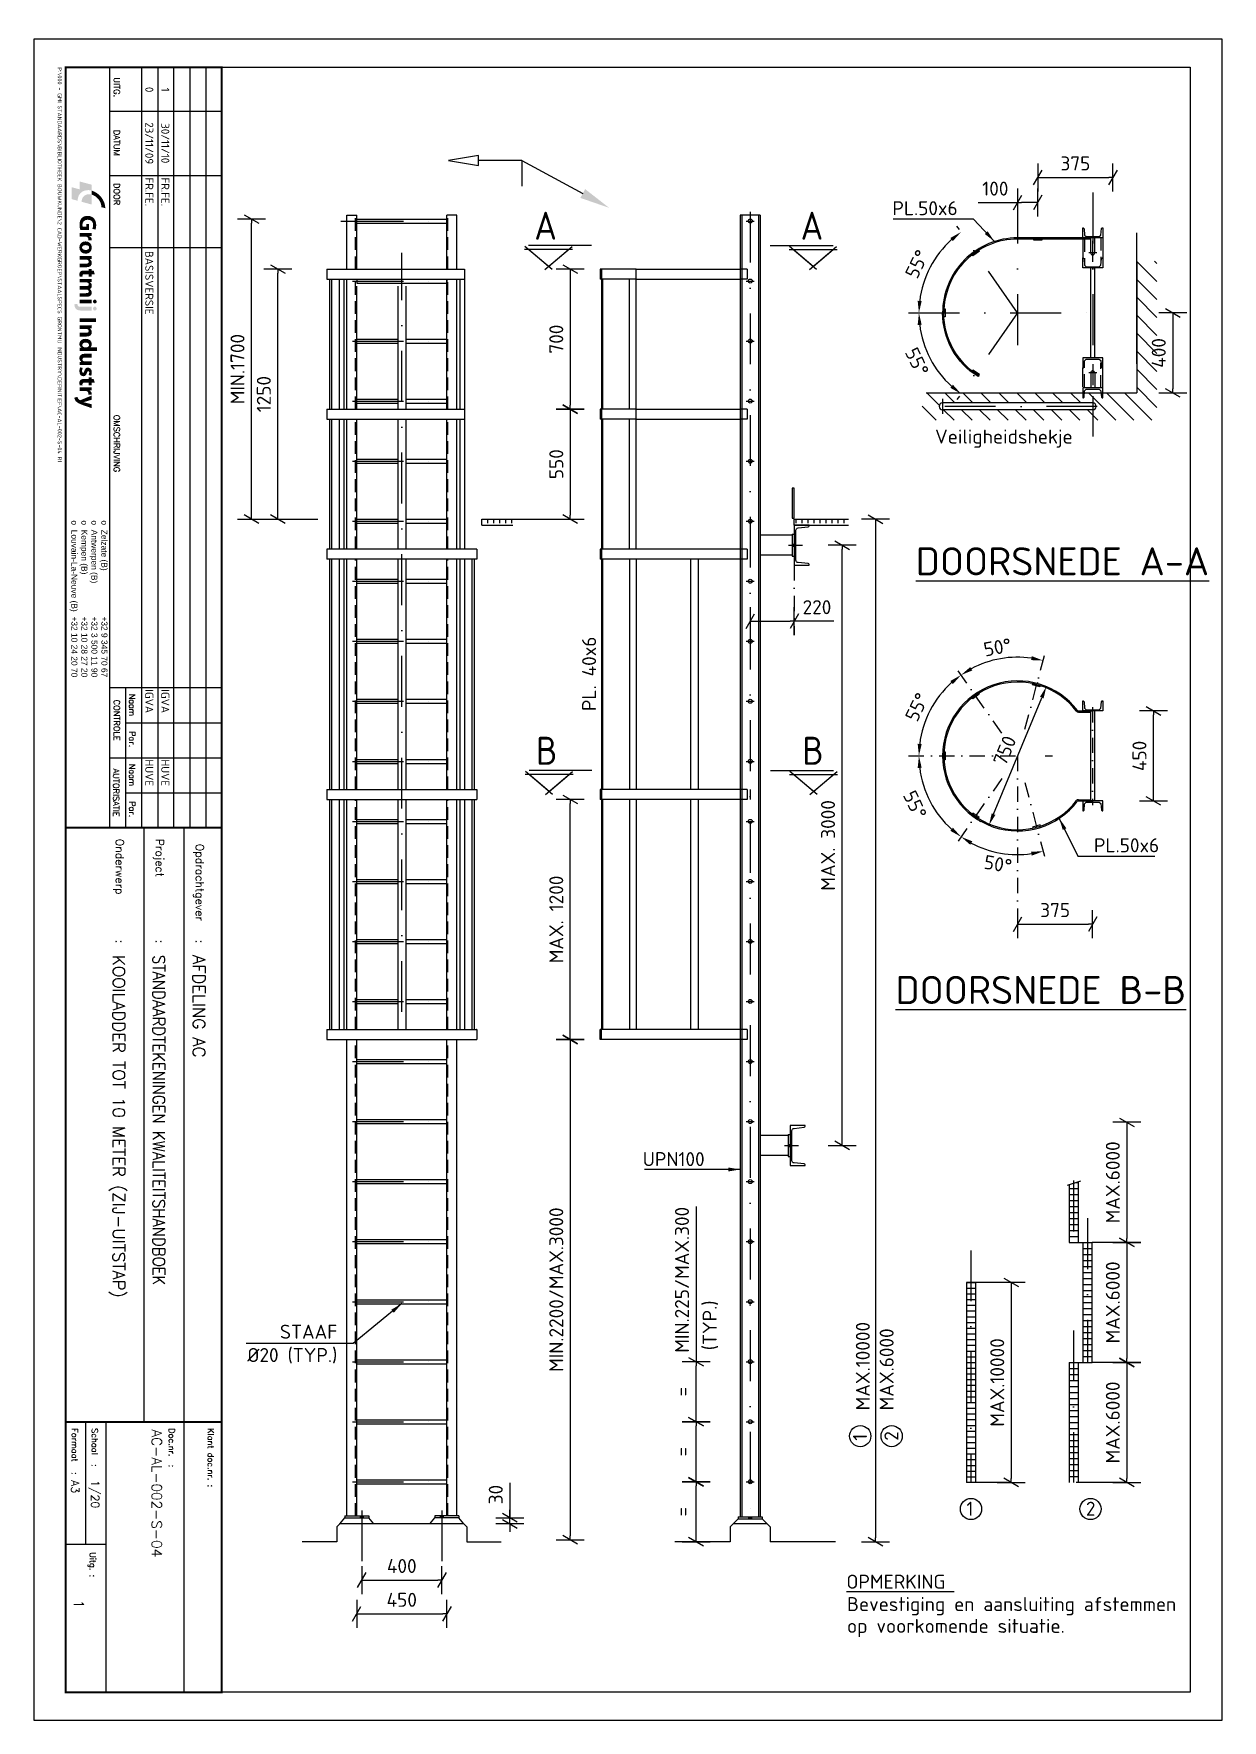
# Model space of a CAD drawing. Header units: millimetres. Extents: x -60 to 5880, y -260 to 8168.
import ezdxf
from ezdxf.enums import TextEntityAlignment as Align

# ---------------------------------------------------------------- set-up
doc = ezdxf.new("R2010")
doc.units = ezdxf.units.MM
doc.header["$LTSCALE"] = 20
doc.header["$PDMODE"] = 3
doc.linetypes.add('DASHDOT', pattern=[25.4, 12.7, -6.35, 0, -6.35])
doc.linetypes.add('HIDDEN2', pattern=[4.7625, 3.175, -1.5875])
doc.layers.get('0').update_dxf_attribs({"linetype": 'CONTINUOUS'})
doc.layers.get('DEFPOINTS').update_dxf_attribs({"linetype": 'CONTINUOUS'})
for name, color, linetype in [('18', 1, 'CONTINUOUS'), ('A-0200-maat @ 1', 7, 'CONTINUOUS'), ('A-0300-tekst-70', 4, 'CONTINUOUS'), ('AC-0000-ALGEMEEN-co-25', 7, 'CONTINUOUS'), ('AC-0200-MAAT', 7, 'CONTINUOUS'), ('ASSEN', 1, 'DASHDOT'), ('S-0100-ASLIJN-dd-06', 1, 'DASHDOT'), ('S-0200-MAAT', 7, 'CONTINUOUS'), ('S-0300-tekst-35', 2, 'CONTINUOUS'), ('S-2000-STAAL-ALG-co-06', 1, 'CONTINUOUS'), ('S-2000-STAAL-ALG-co-50', 6, 'CONTINUOUS'), ('S-2020-STAAL-PROF-CO-25', 7, 'CONTINUOUS'), ('S-2030-staal-prstip-hi2-12', 3, 'HIDDEN2'), ('S-2090-arcering-06', 1, 'CONTINUOUS'), ('TITEL', 7, 'CONTINUOUS')]:
    doc.layers.add(name, color=color, linetype=linetype)
doc.layers.add('AC-0000-HULPLIJN-co-grijs', color=9, linetype='CONTINUOUS', plot=False)
doc.styles.add('ISO', font='ISO')
doc.styles.add('ROMAND', font='romand')
doc.styles.get("Standard").update_dxf_attribs({"font": 'isocpeur.ttf'})
doc.dimstyles.new('STIJL A', dxfattribs={"dimtxt": 70, "dimasz": 20, "dimexe": 50, "dimexo": 50, "dimgap": 20, "dimtad": 0, "dimdec": 0, "dimdsep": 46, "dimtxsty": 'Standard', "dimblk": 'MAATPUNT', "dimcen": -3, "dimdle": 1.25, "dimse1": 1, "dimse2": 1, "dimclrt": 2, "dimadec": 0, "dimazin": 0, "dimtfac": 1, "dimtdec": 0, "dimtofl": 0, "dimtmove": 2, "dimatfit": 3, "dimldrblk": 'DOT', "dimfxl": 1, "dimtvp": 1, "dimtolj": 1, "dimtzin": 1, "dimarcsym": 0})
doc.dimstyles.new('STIJL B', dxfattribs={"dimtxt": 70, "dimasz": 60, "dimexe": 50, "dimexo": 50, "dimgap": 20, "dimtad": 0, "dimdec": 0, "dimdsep": 46, "dimtxsty": 'Standard', "dimcen": -3, "dimdle": 1.25, "dimclrt": 2, "dimadec": 0, "dimazin": 0, "dimtfac": 1, "dimtdec": 0, "dimtofl": 0, "dimtmove": 2, "dimatfit": 3, "dimfxl": 1, "dimtvp": 1, "dimtolj": 1, "dimtzin": 1, "dimarcsym": 0})

msp = doc.modelspace()

# ---------------------------------------------------------------- texts
at = {"layer": 'A-0300-tekst-70'}
for s, p in [('%%UDOORSNEDE A-A', (4348.1, 5461.4)), ('%%UDOORSNEDE B-B', (4247.1, 3319.4))]:
    msp.add_text(s, height=140, dxfattribs=at).set_placement(p)
at = {"layer": 'S-0200-MAAT', "color": 2, "char_height": 70}
for s, insert, attachment_point in [('PL.50x6', (4557.5, 7330.9), 3), ('PL.50x6', (5238.8, 4077.3), 7), ('UPN100', (3293.1, 2509), 9), ('STAAF\\P%%C20 (TYP.)', (1457.1, 1523), 9)]:
    msp.add_mtext(s, dxfattribs=dict(at, insert=insert, attachment_point=attachment_point))
at = {"layer": 'S-0300-tekst-35'}
for s, p in [('Veiligheidshekje', (4444.7, 6119.6)), ('1', (4601.4, 762)), ('2', (5198.4, 762)), ('%%UOPMERKING ', (4001.4, 397.5)), ('Bevestiging en aansluiting afstemmen ', (4004.6, 285.5)), ('op voorkomende situatie.', (4004.6, 176.6))]:
    msp.add_text(s, height=70, dxfattribs=at).set_placement(p)
msp.add_text('PL. 40x6', height=70, rotation=90, dxfattribs=at).set_placement((2715.4, 4968.9), align=Align.MIDDLE)
for s, p in [('(TYP.)', (3353.4, 1589)), ('MAX.10000', (4118.6, 1288.6)), ('MAX.6000', (4237.6, 1288.6)), ('1', (4104.5, 1136.9)), ('2', (4261.7, 1136.9))]:
    msp.add_text(s, height=70, rotation=90, dxfattribs=at).set_placement(p)

# ---------------------------------------------------------------- blocks, each defined once
blk = doc.blocks.new('_Oblique')
at = {"color": 0, "linetype": 'ByBlock', "lineweight": -2}
blk.add_line((-0.5, -0.5), (0.5, 0.5), dxfattribs=at)
blk = doc.blocks.new('MAATPUNT')
for p, q in [((0, 0), (-1, 0)), ((0, -3.5), (0, 3.5))]:
    blk.add_line(p, q)
at = {"xscale": 3.000000000000007, "yscale": 3, "zscale": 3, "rotation": 195.0000000102671}
blk.add_blockref('_Oblique', (0, 0), dxfattribs=at)
blk = doc.blocks.new('*D23')
at = {"layer": 'DEFPOINTS', "color": 0}
for p in [(5358.4, 4783.9), (5536.2, 4783.9), (5358.4, 4333.9)]:
    blk.add_point(p, dxfattribs=at)
at = {"layer": 'S-0200-MAAT', "color": 0, "lineweight": -2}
blk.add_line((5536.2, 4353.9), (5536.2, 4763.9), dxfattribs=at)
at = {"layer": 'S-0200-MAAT', "color": 0, "lineweight": -2, "xscale": 20, "yscale": 20, "zscale": 20}
for p, rotation in [((5536.2, 4783.9), 90), ((5536.2, 4333.9), 270)]:
    blk.add_blockref('MAATPUNT', p, dxfattribs=dict(at, rotation=rotation))
at = {"layer": 'S-0200-MAAT', "color": 2, "insert": (5466.2, 4558.9), "char_height": 70, "attachment_point": 5, "rotation": 90}
blk.add_mtext('\\A1;450', dxfattribs=at)
blk = doc.blocks.new('_dot')
at = {"color": 0, "linetype": 'ByBlock', "lineweight": -2}
blk.add_line((-0.5, 0), (-1, 0), dxfattribs=at)
at = {"color": 0, "linetype": 'ByBlock', "const_width": 0.5}
blk.add_lwpolyline([(-0.25, 0, 1), (0.25, 0, 1)], format="xyb", close=True, dxfattribs=at)
blk = doc.blocks.new('*D24')
at = {"layer": 'DEFPOINTS', "color": 0}
for p in [(4994.2, 5069.7), (4554, 4992.1), (4843, 5052), (4778.3, 4671.8), (4893, 4692)]:
    blk.add_point(p, dxfattribs=at)
at = {"layer": 'S-0200-MAAT', "color": 0, "lineweight": -2}
blk.add_arc((4857.4, 4558.9), 493.3, 81.97267, 118.02733, dxfattribs=at)
at = {"layer": 'S-0200-MAAT', "color": 0}
for points in [[(4928.2, 5057.2), (4924.3, 5037.6), (4985, 5035.4)], [(4630.8, 4985.8), (4620.3, 5002.9), (4574.4, 4963)]]:
    blk.add_solid(points, dxfattribs=at)
at = {"layer": 'S-0200-MAAT', "color": 2, "insert": (4756.9, 5101.9), "char_height": 70, "attachment_point": 5, "rotation": 10.48509}
blk.add_mtext('\\A1;50°', dxfattribs=at)
blk = doc.blocks.new('*D25')
at = {"layer": 'DEFPOINTS', "color": 0}
for p in [(4554, 4992.1), (4461.6, 4853.5), (4312.4, 4558.9), (4857.4, 4558.9), (5393.2, 4558.9)]:
    blk.add_point(p, dxfattribs=at)
at = {"layer": 'S-0200-MAAT', "color": 0, "lineweight": -2}
blk.add_arc((4857.4, 4558.9), 493.3, 131.97267, 173.02733, dxfattribs=at)
at = {"layer": 'S-0200-MAAT', "color": 0}
for points in [[(4521.2, 4933.5), (4533.6, 4917.8), (4574.4, 4963)], [(4377.7, 4618.2), (4357.7, 4619.4), (4364, 4558.9)]]:
    blk.add_solid(points, dxfattribs=at)
at = {"layer": 'S-0200-MAAT', "color": 2, "insert": (4354.2, 4802.9), "char_height": 70, "attachment_point": 5, "rotation": 64.12899}
blk.add_mtext('\\A1;55°', dxfattribs=at)
blk = doc.blocks.new('*D26')
at = {"layer": 'DEFPOINTS', "color": 0}
for p in [(4312.4, 4558.9), (4857.4, 4558.9), (5393.2, 4558.9), (4461.6, 4264.3), (4554, 4125.6)]:
    blk.add_point(p, dxfattribs=at)
at = {"layer": 'S-0200-MAAT', "color": 0, "lineweight": -2}
blk.add_arc((4857.4, 4558.9), 493.3, 186.97267, 228.02733, dxfattribs=at)
at = {"layer": 'S-0200-MAAT', "color": 0}
for points in [[(4357.7, 4498.4), (4377.7, 4499.6), (4364, 4558.9)], [(4533.6, 4199.9), (4521.2, 4184.3), (4574.4, 4154.8)]]:
    blk.add_solid(points, dxfattribs=at)
at = {"layer": 'S-0200-MAAT', "color": 2, "insert": (4344.2, 4314.9), "char_height": 70, "attachment_point": 5, "rotation": 295.43099}
blk.add_mtext('\\A1;55°', dxfattribs=at)
blk = doc.blocks.new('*D27')
at = {"layer": 'DEFPOINTS', "color": 0}
for p in [(5000.9, 4905.3), (5006.9, 4902.8), (4719.9, 4209.9)]:
    blk.add_point(p, dxfattribs=at)
at = {"layer": 'S-0200-MAAT', "color": 0, "lineweight": -2}
for p, q in [((4960.7, 4922), (4954.7, 4924.5)), ((4736.8, 4267.8), (4977.9, 4849.9)), ((4673.7, 4229.1), (4667.7, 4231.6))]:
    blk.add_line(p, q, dxfattribs=at)
at = {"layer": 'S-0200-MAAT', "color": 0}
for points in [[(4968.7, 4853.7), (4987.1, 4846.1), (5000.9, 4905.3)], [(4727.6, 4271.7), (4746.1, 4264), (4713.9, 4212.4)]]:
    blk.add_solid(points, dxfattribs=at)
at = {"layer": 'S-0200-MAAT', "color": 2, "insert": (4792.7, 4585.7), "char_height": 70, "attachment_point": 5, "rotation": 67.5}
blk.add_mtext('\\A1;750', dxfattribs=at)
blk = doc.blocks.new('*D28')
at = {"layer": 'DEFPOINTS', "color": 0}
for p in [(4778.3, 4445.9), (4893, 4425.7), (4554, 4125.6), (4843, 4065.7), (4994.2, 4048)]:
    blk.add_point(p, dxfattribs=at)
at = {"layer": 'S-0200-MAAT', "color": 0, "lineweight": -2}
blk.add_arc((4857.4, 4558.9), 493.3, 241.97267, 278.02733, dxfattribs=at)
at = {"layer": 'S-0200-MAAT', "color": 0}
for points in [[(4620.3, 4114.9), (4630.8, 4131.9), (4574.4, 4154.8)], [(4924.3, 4080.2), (4928.2, 4060.6), (4985, 4082.3)]]:
    blk.add_solid(points, dxfattribs=at)
at = {"layer": 'S-0200-MAAT', "color": 2, "insert": (4759.2, 4018.1), "char_height": 70, "attachment_point": 5, "rotation": 349.71052}
blk.add_mtext('\\A1;50°', dxfattribs=at)
blk = doc.blocks.new('*D29')
at = {"layer": 'DEFPOINTS', "color": 0}
for p in [(1979.4, 440.8), (1579.4, 414.4), (1979.4, 414.4)]:
    blk.add_point(p, dxfattribs=at)
at = {"layer": 'S-0200-MAAT', "color": 0, "lineweight": -2}
blk.add_line((1599.4, 440.8), (1959.4, 440.8), dxfattribs=at)
at = {"layer": 'S-0200-MAAT', "color": 0, "lineweight": -2, "xscale": 20, "yscale": 20, "zscale": 20, "rotation": 180}
blk.add_blockref('MAATPUNT', (1579.4, 440.8), dxfattribs=at)
at = {"layer": 'S-0200-MAAT', "color": 0, "lineweight": -2, "xscale": 20, "yscale": 20, "zscale": 20}
blk.add_blockref('MAATPUNT', (1979.4, 440.8), dxfattribs=at)
at = {"layer": 'S-0200-MAAT', "color": 2, "insert": (1779.4, 510.8), "char_height": 70, "attachment_point": 5}
blk.add_mtext('\\A1;400', dxfattribs=at)
blk = doc.blocks.new('*D30')
at = {"layer": 'DEFPOINTS', "color": 0}
for p in [(2759, 3141.7), (2621.6, 641.7), (2684.9, 641.7)]:
    blk.add_point(p, dxfattribs=at)
at = {"layer": 'S-0200-MAAT', "color": 0, "lineweight": -2}
blk.add_line((2621.6, 3121.7), (2621.6, 661.7), dxfattribs=at)
at = {"layer": 'S-0200-MAAT', "color": 0, "lineweight": -2, "xscale": 20, "yscale": 20, "zscale": 20}
for p, rotation in [((2621.6, 3141.7), 90), ((2621.6, 641.7), 270)]:
    blk.add_blockref('MAATPUNT', p, dxfattribs=dict(at, rotation=rotation))
at = {"layer": 'S-0200-MAAT', "color": 2, "insert": (2551.6, 1891.7), "char_height": 70, "attachment_point": 5, "rotation": 90}
blk.add_mtext('\\A1;MIN.2200/MAX.3000', dxfattribs=at)
blk = doc.blocks.new('*D31')
at = {"layer": 'DEFPOINTS', "color": 0}
for p in [(2621.6, 4341.7), (2765, 4341.7), (2759, 3141.7)]:
    blk.add_point(p, dxfattribs=at)
at = {"layer": 'S-0200-MAAT', "color": 0, "lineweight": -2}
blk.add_line((2621.6, 3161.7), (2621.6, 4321.7), dxfattribs=at)
at = {"layer": 'S-0200-MAAT', "color": 0, "lineweight": -2, "xscale": 20, "yscale": 20, "zscale": 20}
for p, rotation in [((2621.6, 4341.7), 90), ((2621.6, 3141.7), 270)]:
    blk.add_blockref('MAATPUNT', p, dxfattribs=dict(at, rotation=rotation))
at = {"layer": 'S-0200-MAAT', "color": 2, "insert": (2551.6, 3741.7), "char_height": 70, "attachment_point": 5, "rotation": 90}
blk.add_mtext('\\A1;MAX. 1200', dxfattribs=at)
blk = doc.blocks.new('*D32')
at = {"layer": 'DEFPOINTS', "color": 0}
for p in [(3622.3, 5611.7), (3979.7, 5611.7), (3622.3, 2611.7)]:
    blk.add_point(p, dxfattribs=at)
at = {"layer": 'S-0200-MAAT', "color": 0, "lineweight": -2}
blk.add_line((3979.7, 2631.7), (3979.7, 5591.7), dxfattribs=at)
at = {"layer": 'S-0200-MAAT', "color": 0, "lineweight": -2, "xscale": 20, "yscale": 20, "zscale": 20}
for p, rotation in [((3979.7, 5611.7), 90), ((3979.7, 2611.7), 270)]:
    blk.add_blockref('MAATPUNT', p, dxfattribs=dict(at, rotation=rotation))
at = {"layer": 'S-0200-MAAT', "color": 2, "insert": (3909.7, 4111.7), "char_height": 70, "attachment_point": 5, "rotation": 90}
blk.add_mtext('\\A1;MAX. 3000', dxfattribs=at)
blk = doc.blocks.new('*U11')
at = {"color": 7}
for p, q in [((-1.98, -0.49), (-8.74, -6.24)), ((-3.74, -0.49), (3.02, -6.24)), ((3.14, -5.49), (-8.86, -5.49))]:
    blk.add_line(p, q, dxfattribs=at)
at = {"color": 4}
for p, q in [((-2.86, -1.24), (-7.86, -5.49)), ((-2.86, -1.24), (2.14, -5.49)), ((2.14, -5.49), (-7.86, -5.49)), ((7.86, -6.49), (-7.86, -6.49))]:
    blk.add_line(p, q, dxfattribs=at)
at = {"color": 4, "style": 'ISO'}
blk.add_attdef('A', text='', height=7, dxfattribs=at).set_placement((-0.75, -14.21), align=Align.RIGHT)
blk = doc.blocks.new('*U12')
at = {"color": 7}
for p, q in [((-1.98, -0.49), (-8.74, -6.24)), ((-3.74, -0.49), (3.02, -6.24)), ((3.14, -5.49), (-8.86, -5.49))]:
    blk.add_line(p, q, dxfattribs=at)
at = {"color": 4}
for p, q in [((-2.86, -1.24), (-7.86, -5.49)), ((-2.86, -1.24), (2.14, -5.49)), ((2.14, -5.49), (-7.86, -5.49)), ((7.86, -6.49), (-7.86, -6.49))]:
    blk.add_line(p, q, dxfattribs=at)
at = {"color": 4, "style": 'ISO'}
blk.add_attdef('A', text='', height=7, dxfattribs=at).set_placement((-0.75, -14.21), align=Align.RIGHT)
blk = doc.blocks.new('*U13')
at = {"color": 7}
for p, q in [((-1.98, -0.49), (-8.74, -6.24)), ((-3.74, -0.49), (3.02, -6.24)), ((3.14, -5.49), (-8.86, -5.49))]:
    blk.add_line(p, q, dxfattribs=at)
at = {"color": 4}
for p, q in [((-2.86, -1.24), (-7.86, -5.49)), ((-2.86, -1.24), (2.14, -5.49)), ((2.14, -5.49), (-7.86, -5.49)), ((7.86, -6.49), (-7.86, -6.49))]:
    blk.add_line(p, q, dxfattribs=at)
at = {"color": 4, "style": 'ISO'}
blk.add_attdef('A', text='', height=7, dxfattribs=at).set_placement((-0.75, -14.21), align=Align.RIGHT)
blk = doc.blocks.new('*U14')
at = {"color": 7}
for p, q in [((-1.98, -0.49), (-8.74, -6.24)), ((-3.74, -0.49), (3.02, -6.24)), ((3.14, -5.49), (-8.86, -5.49))]:
    blk.add_line(p, q, dxfattribs=at)
at = {"color": 4}
for p, q in [((-2.86, -1.24), (-7.86, -5.49)), ((-2.86, -1.24), (2.14, -5.49)), ((2.14, -5.49), (-7.86, -5.49)), ((7.86, -6.49), (-7.86, -6.49))]:
    blk.add_line(p, q, dxfattribs=at)
at = {"color": 4, "style": 'ISO'}
blk.add_attdef('A', text='', height=7, dxfattribs=at).set_placement((-0.75, -14.21), align=Align.RIGHT)
blk = doc.blocks.new('*D15')
at = {"layer": 'DEFPOINTS', "color": 0}
for p in [(4857.4, 4754.6), (5232.2, 4653.5), (5232.2, 3718.4)]:
    blk.add_point(p, dxfattribs=at)
at = {"layer": 'S-0200-MAAT', "color": 0, "lineweight": -2}
blk.add_line((4877.4, 3718.4), (5212.2, 3718.4), dxfattribs=at)
at = {"layer": 'S-0200-MAAT', "color": 0, "lineweight": -2, "xscale": 20, "yscale": 20, "zscale": 20, "rotation": 180}
blk.add_blockref('MAATPUNT', (4857.4, 3718.4), dxfattribs=at)
at = {"layer": 'S-0200-MAAT', "color": 0, "lineweight": -2, "xscale": 20, "yscale": 20, "zscale": 20}
blk.add_blockref('MAATPUNT', (5232.2, 3718.4), dxfattribs=at)
at = {"layer": 'S-0200-MAAT', "color": 2, "insert": (5044.8, 3788.4), "char_height": 70, "attachment_point": 5}
blk.add_mtext('\\A1;375', dxfattribs=at)
blk = doc.blocks.new('*D16')
at = {"layer": 'DEFPOINTS', "color": 0}
for p in [(4857.4, 7323.6), (4857.4, 7147.6), (4957.4, 7153.6)]:
    blk.add_point(p, dxfattribs=at)
at = {"layer": 'S-0200-MAAT', "color": 0, "lineweight": -2}
for p, q in [((4659.3, 7323.6), (4857.4, 7323.6)), ((4937.4, 7323.6), (4877.4, 7323.6))]:
    blk.add_line(p, q, dxfattribs=at)
at = {"layer": 'S-0200-MAAT', "color": 0, "lineweight": -2, "xscale": 20, "yscale": 20, "zscale": 20, "rotation": 180}
blk.add_blockref('MAATPUNT', (4857.4, 7323.6), dxfattribs=at)
at = {"layer": 'S-0200-MAAT', "color": 0, "lineweight": -2, "xscale": 20, "yscale": 20, "zscale": 20}
blk.add_blockref('MAATPUNT', (4957.4, 7323.6), dxfattribs=at)
at = {"layer": 'S-0200-MAAT', "color": 2, "insert": (4745.8, 7393.6), "char_height": 70, "attachment_point": 5}
blk.add_mtext('\\A1;100', dxfattribs=at)
blk = doc.blocks.new('R')
blk.add_lwpolyline([(-0.5, -0.5), (0.5, -0.5), (0.5, 0.5), (-0.5, 0.5)], close=True)
blk = doc.blocks.new('*D17')
at = {"layer": 'DEFPOINTS', "color": 0}
for p in [(4554, 7205.8), (4461.6, 7067.2), (4312.4, 6772.6), (4857.4, 6772.6), (5393.2, 6772.6)]:
    blk.add_point(p, dxfattribs=at)
at = {"layer": 'S-0200-MAAT', "color": 0, "lineweight": -2}
blk.add_arc((4857.4, 6772.6), 493.3, 131.97267, 173.02733, dxfattribs=at)
at = {"layer": 'S-0200-MAAT', "color": 0}
for points in [[(4521.2, 7147.2), (4533.6, 7131.5), (4574.4, 7176.7)], [(4377.7, 6831.9), (4357.7, 6833.1), (4364, 6772.6)]]:
    blk.add_solid(points, dxfattribs=at)
at = {"layer": 'S-0200-MAAT', "color": 2, "insert": (4354.2, 7016.6), "char_height": 70, "attachment_point": 5, "rotation": 64.12899}
blk.add_mtext('\\A1;55°', dxfattribs=at)
blk = doc.blocks.new('*D18')
at = {"layer": 'DEFPOINTS', "color": 0}
for p in [(4958.4, 8167.6), (5333.4, 7792.6), (5333.4, 7449.4)]:
    blk.add_point(p, dxfattribs=at)
at = {"layer": 'S-0200-MAAT', "color": 0, "lineweight": -2}
blk.add_line((4978.4, 7449.4), (5313.4, 7449.4), dxfattribs=at)
at = {"layer": 'S-0200-MAAT', "color": 0, "lineweight": -2, "xscale": 20, "yscale": 20, "zscale": 20, "rotation": 180}
blk.add_blockref('MAATPUNT', (4958.4, 7449.4), dxfattribs=at)
at = {"layer": 'S-0200-MAAT', "color": 0, "lineweight": -2, "xscale": 20, "yscale": 20, "zscale": 20}
blk.add_blockref('MAATPUNT', (5333.4, 7449.4), dxfattribs=at)
at = {"layer": 'S-0200-MAAT', "color": 2, "insert": (5145.9, 7519.4), "char_height": 70, "attachment_point": 5}
blk.add_mtext('\\A1;375', dxfattribs=at)
blk = doc.blocks.new('*D19')
at = {"layer": 'DEFPOINTS', "color": 0}
for p in [(1554.4, 850.8), (2004.4, 850.8), (2004.4, 271.8)]:
    blk.add_point(p, dxfattribs=at)
at = {"layer": 'S-0200-MAAT', "color": 0, "lineweight": -2}
blk.add_line((1574.4, 271.8), (1984.4, 271.8), dxfattribs=at)
at = {"layer": 'S-0200-MAAT', "color": 0, "lineweight": -2, "xscale": 20, "yscale": 20, "zscale": 20, "rotation": 180}
blk.add_blockref('MAATPUNT', (1554.4, 271.8), dxfattribs=at)
at = {"layer": 'S-0200-MAAT', "color": 0, "lineweight": -2, "xscale": 20, "yscale": 20, "zscale": 20}
blk.add_blockref('MAATPUNT', (2004.4, 271.8), dxfattribs=at)
at = {"layer": 'S-0200-MAAT', "color": 2, "insert": (1779.4, 341.8), "char_height": 70, "attachment_point": 5}
blk.add_mtext('\\A1;450', dxfattribs=at)
blk = doc.blocks.new('*D20')
at = {"layer": 'DEFPOINTS', "color": 0}
for p in [(2059.4, 751.7), (2096.9, 721.7), (2319, 751.7)]:
    blk.add_point(p, dxfattribs=at)
at = {"layer": 'S-0200-MAAT', "color": 0, "lineweight": -2}
for p, q in [((2319, 926.3), (2319, 751.7)), ((2319, 771.7), (2319, 791.7)), ((2319, 721.7), (2319, 751.7)), ((2319, 701.7), (2319, 681.7))]:
    blk.add_line(p, q, dxfattribs=at)
at = {"layer": 'S-0200-MAAT', "color": 0, "lineweight": -2, "xscale": 20, "yscale": 20, "zscale": 20}
for p, rotation in [((2319, 751.7), 270), ((2319, 721.7), 90)]:
    blk.add_blockref('MAATPUNT', p, dxfattribs=dict(at, rotation=rotation))
at = {"layer": 'S-0200-MAAT', "color": 2, "insert": (2249, 867.8), "char_height": 70, "attachment_point": 5, "rotation": 90}
blk.add_mtext('\\A1;30', dxfattribs=at)
blk = doc.blocks.new('A$C05B37911')
at = {"color": 4}
for q in [(33.58, 9.5), (18.39, 7.63), (7.5, 1.25)]:
    blk.add_line((18.39, 1.25), q, dxfattribs=at)
at = {"color": 7}
for p, q in [((0, 1.25), (7.5, 2.5)), ((7.5, 0), (0, 1.25))]:
    blk.add_line(p, q, dxfattribs=at)
blk.add_line((7.5, 2.5), (7.5, 0))
blk.add_solid([(34.17, 8.4), (32.98, 10.6), (40.17, 13.08)], dxfattribs=at)
blk = doc.blocks.new('*D21')
at = {"layer": 'DEFPOINTS', "color": 0}
for p in [(3982.8, 5741.7), (3982.8, 631.7), (4147.4, 631.7)]:
    blk.add_point(p, dxfattribs=at)
at = {"layer": 'S-0200-MAAT', "color": 0, "lineweight": -2}
blk.add_line((4147.4, 5721.7), (4147.4, 651.7), dxfattribs=at)
at = {"layer": 'S-0200-MAAT', "color": 0, "lineweight": -2, "xscale": 20, "yscale": 20, "zscale": 20}
for p, rotation in [((4147.4, 5741.7), 90), ((4147.4, 631.7), 270)]:
    blk.add_blockref('MAATPUNT', p, dxfattribs=dict(at, rotation=rotation))
at = {"layer": 'S-0200-MAAT', "color": 2, "insert": (4077.4, 3186.7), "char_height": 70, "attachment_point": 5, "rotation": 90}
blk.add_mtext('\\A1;         ', dxfattribs=at)
blk = doc.blocks.new('*D22')
at = {"layer": 'DEFPOINTS', "color": 0}
for p in [(3741, 5511.7), (3521, 5431.7), (3741, 5232)]:
    blk.add_point(p, dxfattribs=at)
at = {"layer": 'S-0200-MAAT', "color": 0, "lineweight": -2}
for p, q in [((3541, 5232), (3721, 5232)), ((3938.3, 5232), (3741, 5232))]:
    blk.add_line(p, q, dxfattribs=at)
at = {"layer": 'S-0200-MAAT', "color": 0, "lineweight": -2, "xscale": 20, "yscale": 20, "zscale": 20, "rotation": 180}
blk.add_blockref('MAATPUNT', (3521, 5232), dxfattribs=at)
at = {"layer": 'S-0200-MAAT', "color": 0, "lineweight": -2, "xscale": 20, "yscale": 20, "zscale": 20}
blk.add_blockref('MAATPUNT', (3741, 5232), dxfattribs=at)
at = {"layer": 'S-0200-MAAT', "color": 2, "insert": (3854.4, 5302.1), "char_height": 70, "attachment_point": 5}
blk.add_mtext('\\A1;220', dxfattribs=at)
blk = doc.blocks.new('*D33')
at = {"layer": 'DEFPOINTS', "color": 0}
for p in [(1159.9, 6991.7), (1409.9, 6991.7), (1273.3, 5741.7)]:
    blk.add_point(p, dxfattribs=at)
at = {"layer": 'S-0200-MAAT', "color": 0, "lineweight": -2}
blk.add_line((1159.9, 5761.7), (1159.9, 6971.7), dxfattribs=at)
at = {"layer": 'S-0200-MAAT', "color": 0, "lineweight": -2, "xscale": 20, "yscale": 20, "zscale": 20}
for p, rotation in [((1159.9, 6991.7), 90), ((1159.9, 5741.7), 270)]:
    blk.add_blockref('MAATPUNT', p, dxfattribs=dict(at, rotation=rotation))
at = {"layer": 'S-0200-MAAT', "color": 2, "insert": (1089.9, 6366.7), "char_height": 70, "attachment_point": 5, "rotation": 90}
blk.add_mtext('\\A1;1250', dxfattribs=at)
blk = doc.blocks.new('*D34')
at = {"layer": 'DEFPOINTS', "color": 0}
for p in [(5427.5, 6772.6), (5427.5, 6372.6), (5632.5, 6372.6)]:
    blk.add_point(p, dxfattribs=at)
at = {"layer": 'S-0200-MAAT', "color": 0, "lineweight": -2}
blk.add_line((5632.5, 6752.6), (5632.5, 6392.6), dxfattribs=at)
at = {"layer": 'S-0200-MAAT', "color": 0, "lineweight": -2, "xscale": 20, "yscale": 20, "zscale": 20}
for p, rotation in [((5632.5, 6772.6), 90), ((5632.5, 6372.6), 270)]:
    blk.add_blockref('MAATPUNT', p, dxfattribs=dict(at, rotation=rotation))
at = {"layer": 'S-0200-MAAT', "color": 2, "insert": (5562.5, 6572.6), "char_height": 70, "attachment_point": 5, "rotation": 90}
blk.add_mtext('\\A1;400', dxfattribs=at)
blk = doc.blocks.new('*D35')
at = {"layer": 'DEFPOINTS', "color": 0}
for p in [(4312.4, 6772.6), (4857.4, 6772.6), (5393.2, 6772.6), (4461.6, 6478), (4554, 6339.4)]:
    blk.add_point(p, dxfattribs=at)
at = {"layer": 'S-0200-MAAT', "color": 0, "lineweight": -2}
blk.add_arc((4857.4, 6772.6), 493.3, 186.97267, 228.02733, dxfattribs=at)
at = {"layer": 'S-0200-MAAT', "color": 0}
for points in [[(4357.7, 6712.1), (4377.7, 6713.3), (4364, 6772.6)], [(4533.6, 6413.6), (4521.2, 6398), (4574.4, 6368.5)]]:
    blk.add_solid(points, dxfattribs=at)
at = {"layer": 'S-0200-MAAT', "color": 2, "insert": (4354.2, 6528.6), "char_height": 70, "attachment_point": 5, "rotation": 295.87101}
blk.add_mtext('\\A1;55°', dxfattribs=at)
blk = doc.blocks.new('*D36')
at = {"layer": 'DEFPOINTS', "color": 0}
for p in [(2829.5, 6991.7), (2621.6, 6291.7), (2871.1, 6291.7)]:
    blk.add_point(p, dxfattribs=at)
at = {"layer": 'S-0200-MAAT', "color": 0, "lineweight": -2}
blk.add_line((2621.6, 6971.7), (2621.6, 6311.7), dxfattribs=at)
at = {"layer": 'S-0200-MAAT', "color": 0, "lineweight": -2, "xscale": 20, "yscale": 20, "zscale": 20}
for p, rotation in [((2621.6, 6991.7), 90), ((2621.6, 6291.7), 270)]:
    blk.add_blockref('MAATPUNT', p, dxfattribs=dict(at, rotation=rotation))
at = {"layer": 'S-0200-MAAT', "color": 2, "insert": (2551.6, 6641.7), "char_height": 70, "attachment_point": 5, "rotation": 90}
blk.add_mtext('\\A1;700', dxfattribs=at)
blk = doc.blocks.new('*D37')
at = {"layer": 'DEFPOINTS', "color": 0}
for p in [(2551.6, 6291.7), (2551.6, 5741.7), (2621.6, 5741.7)]:
    blk.add_point(p, dxfattribs=at)
at = {"layer": 'S-0200-MAAT', "color": 0, "lineweight": -2}
blk.add_line((2621.6, 6271.7), (2621.6, 5761.7), dxfattribs=at)
at = {"layer": 'S-0200-MAAT', "color": 0, "lineweight": -2, "xscale": 20, "yscale": 20, "zscale": 20}
for p, rotation in [((2621.6, 6291.7), 90), ((2621.6, 5741.7), 270)]:
    blk.add_blockref('MAATPUNT', p, dxfattribs=dict(at, rotation=rotation))
at = {"layer": 'S-0200-MAAT', "color": 2, "insert": (2551.6, 6016.7), "char_height": 70, "attachment_point": 5, "rotation": 90}
blk.add_mtext('\\A1;550', dxfattribs=at)
blk = doc.blocks.new('*D38')
at = {"layer": 'DEFPOINTS', "color": 0}
for p in [(3249.9, 1531.7), (3521, 1531.7), (3521, 1231.7)]:
    blk.add_point(p, dxfattribs=at)
at = {"layer": 'S-0200-MAAT', "color": 0, "lineweight": -2}
for p, q in [((3249.9, 2307.6), (3249.9, 1531.7)), ((3249.9, 1251.7), (3249.9, 1511.7))]:
    blk.add_line(p, q, dxfattribs=at)
at = {"layer": 'S-0200-MAAT', "color": 0, "lineweight": -2, "xscale": 20, "yscale": 20, "zscale": 20}
for p, rotation in [((3249.9, 1531.7), 90), ((3249.9, 1231.7), 270)]:
    blk.add_blockref('MAATPUNT', p, dxfattribs=dict(at, rotation=rotation))
at = {"layer": 'S-0200-MAAT', "color": 2, "insert": (3179.9, 1941), "char_height": 70, "attachment_point": 5, "rotation": 90}
blk.add_mtext('\\A1;MIN.225/MAX.300', dxfattribs=at)
blk = doc.blocks.new('*D39')
at = {"layer": 'DEFPOINTS', "color": 0}
for p in [(3249.9, 931.7), (3527.8, 931.7), (3312.5, 631.7)]:
    blk.add_point(p, dxfattribs=at)
at = {"layer": 'S-0200-MAAT', "color": 0, "lineweight": -2}
blk.add_line((3249.9, 651.7), (3249.9, 911.7), dxfattribs=at)
at = {"layer": 'S-0200-MAAT', "color": 0, "lineweight": -2, "xscale": 20, "yscale": 20, "zscale": 20}
for p, rotation in [((3249.9, 931.7), 90), ((3249.9, 631.7), 270)]:
    blk.add_blockref('MAATPUNT', p, dxfattribs=dict(at, rotation=rotation))
at = {"layer": 'S-0200-MAAT', "color": 2, "insert": (3179.9, 781.7), "char_height": 70, "attachment_point": 5, "rotation": 90}
blk.add_mtext('\\A1;=', dxfattribs=at)
blk = doc.blocks.new('*D40')
at = {"layer": 'DEFPOINTS', "color": 0}
for p in [(3249.9, 1231.7), (3527.8, 1231.7), (3312.5, 931.7)]:
    blk.add_point(p, dxfattribs=at)
at = {"layer": 'S-0200-MAAT', "color": 0, "lineweight": -2}
blk.add_line((3249.9, 951.7), (3249.9, 1211.7), dxfattribs=at)
at = {"layer": 'S-0200-MAAT', "color": 0, "lineweight": -2, "xscale": 20, "yscale": 20, "zscale": 20}
for p, rotation in [((3249.9, 1231.7), 90), ((3249.9, 931.7), 270)]:
    blk.add_blockref('MAATPUNT', p, dxfattribs=dict(at, rotation=rotation))
at = {"layer": 'S-0200-MAAT', "color": 2, "insert": (3179.9, 1081.7), "char_height": 70, "attachment_point": 5, "rotation": 90}
blk.add_mtext('\\A1;=', dxfattribs=at)
blk = doc.blocks.new('*D41')
at = {"layer": 'DEFPOINTS', "color": 0}
for p in [(3249.9, 1531.7), (3527.8, 1531.7), (3312.5, 1231.7)]:
    blk.add_point(p, dxfattribs=at)
at = {"layer": 'S-0200-MAAT', "color": 0, "lineweight": -2}
blk.add_line((3249.9, 1251.7), (3249.9, 1511.7), dxfattribs=at)
at = {"layer": 'S-0200-MAAT', "color": 0, "lineweight": -2, "xscale": 20, "yscale": 20, "zscale": 20}
for p, rotation in [((3249.9, 1531.7), 90), ((3249.9, 1231.7), 270)]:
    blk.add_blockref('MAATPUNT', p, dxfattribs=dict(at, rotation=rotation))
at = {"layer": 'S-0200-MAAT', "color": 2, "insert": (3179.9, 1381.7), "char_height": 70, "attachment_point": 5, "rotation": 90}
blk.add_mtext('\\A1;=', dxfattribs=at)
blk = doc.blocks.new('*D42')
at = {"layer": 'DEFPOINTS', "color": 0}
for p in [(1028.3, 7241.7), (1369.5, 7241.7), (1369.5, 5741.7)]:
    blk.add_point(p, dxfattribs=at)
at = {"layer": 'S-0200-MAAT', "color": 0, "lineweight": -2}
blk.add_line((1028.3, 5761.7), (1028.3, 7221.7), dxfattribs=at)
at = {"layer": 'S-0200-MAAT', "color": 0, "lineweight": -2, "xscale": 20, "yscale": 20, "zscale": 20}
for p, rotation in [((1028.3, 7241.7), 90), ((1028.3, 5741.7), 270)]:
    blk.add_blockref('MAATPUNT', p, dxfattribs=dict(at, rotation=rotation))
at = {"layer": 'S-0200-MAAT', "color": 2, "insert": (958.3, 6491.7), "char_height": 70, "attachment_point": 5, "rotation": 90}
blk.add_mtext('\\A1;MIN.1700', dxfattribs=at)
blk = doc.blocks.new('*D43')
at = {"layer": 'DEFPOINTS', "color": 0}
for p in [(4371.4, 1928), (4371.4, 928), (4825.5, 928)]:
    blk.add_point(p, dxfattribs=at)
at = {"layer": 'S-0200-MAAT', "color": 0, "lineweight": -2}
blk.add_line((4825.5, 1908), (4825.5, 948), dxfattribs=at)
at = {"layer": 'S-0200-MAAT', "color": 0, "lineweight": -2, "xscale": 20, "yscale": 20, "zscale": 20}
for p, rotation in [((4825.5, 1928), 90), ((4825.5, 928), 270)]:
    blk.add_blockref('MAATPUNT', p, dxfattribs=dict(at, rotation=rotation))
at = {"layer": 'S-0200-MAAT', "color": 2, "insert": (4755.5, 1428), "char_height": 70, "attachment_point": 5, "rotation": 90}
blk.add_mtext('\\A1;MAX.10000', dxfattribs=at)
blk = doc.blocks.new('*D44')
at = {"layer": 'DEFPOINTS', "color": 0}
for p in [(5259.9, 1528), (5259.9, 928), (5403.1, 928)]:
    blk.add_point(p, dxfattribs=at)
at = {"layer": 'S-0200-MAAT', "color": 0, "lineweight": -2}
blk.add_line((5403.1, 1508), (5403.1, 948), dxfattribs=at)
at = {"layer": 'S-0200-MAAT', "color": 0, "lineweight": -2, "xscale": 20, "yscale": 20, "zscale": 20}
for p, rotation in [((5403.1, 1528), 90), ((5403.1, 928), 270)]:
    blk.add_blockref('MAATPUNT', p, dxfattribs=dict(at, rotation=rotation))
at = {"layer": 'S-0200-MAAT', "color": 2, "insert": (5333.1, 1228), "char_height": 70, "attachment_point": 5, "rotation": 90}
blk.add_mtext('\\A1;MAX.6000', dxfattribs=at)
blk = doc.blocks.new('*D45')
at = {"layer": 'DEFPOINTS', "color": 0}
for p in [(5259.9, 2128), (5259.9, 1528), (5403.1, 1528)]:
    blk.add_point(p, dxfattribs=at)
at = {"layer": 'S-0200-MAAT', "color": 0, "lineweight": -2}
blk.add_line((5403.1, 2108), (5403.1, 1548), dxfattribs=at)
at = {"layer": 'S-0200-MAAT', "color": 0, "lineweight": -2, "xscale": 20, "yscale": 20, "zscale": 20}
for p, rotation in [((5403.1, 2128), 90), ((5403.1, 1528), 270)]:
    blk.add_blockref('MAATPUNT', p, dxfattribs=dict(at, rotation=rotation))
at = {"layer": 'S-0200-MAAT', "color": 2, "insert": (5333.1, 1828), "char_height": 70, "attachment_point": 5, "rotation": 90}
blk.add_mtext('\\A1;MAX.6000', dxfattribs=at)
blk = doc.blocks.new('*D46')
at = {"layer": 'DEFPOINTS', "color": 0}
for p in [(5259.9, 2728), (5259.9, 2128), (5403.1, 2128)]:
    blk.add_point(p, dxfattribs=at)
at = {"layer": 'S-0200-MAAT', "color": 0, "lineweight": -2}
blk.add_line((5403.1, 2708), (5403.1, 2148), dxfattribs=at)
at = {"layer": 'S-0200-MAAT', "color": 0, "lineweight": -2, "xscale": 20, "yscale": 20, "zscale": 20}
for p, rotation in [((5403.1, 2728), 90), ((5403.1, 2128), 270)]:
    blk.add_blockref('MAATPUNT', p, dxfattribs=dict(at, rotation=rotation))
at = {"layer": 'S-0200-MAAT', "color": 2, "insert": (5333.1, 2428), "char_height": 70, "attachment_point": 5, "rotation": 90}
blk.add_mtext('\\A1;MAX.6000', dxfattribs=at)
blk = doc.blocks.new('A3')
at = {"color": 7}
blk.add_lwpolyline([(0, 0), (420.00236, 0), (420.00236, 297), (0, 297)], close=True, dxfattribs=at)
at = {"color": 4}
blk.add_lwpolyline([(7, 289), (413.00236, 289), (413.00236, 8), (7, 8)], close=True, dxfattribs=at)
at = {"layer": 'AC-0000-HULPLIJN-co-grijs', "color": 1, "insert": (7, 7), "char_height": 1, "attachment_point": 1}
blk.add_mtext('P:\\\\000 - GMI STANDAARDS\\\\BIBLIOTHEEK BOUWKUNDE\\\\2 CAD-WERKGROEP\\\\STAALSPECS GRONTMIJ INDUSTRY\\\\DEFINITIEF\\\\AC-AL-002-S-04 R1', dxfattribs=at)
blk = doc.blocks.new('Logo Grontmij Industry')
h = blk.add_hatch(color=156)
h.dxf.hatch_style = 2
edge = h.paths.add_edge_path()
edge.add_spline(control_points=[(17.2, 14.8), (17.2, 14.8), (15.2, 7.4), (15.2, 7.4), (11.1, 7.4), (8.7, 10.7), (9.8, 14.8), (9.8, 14.8), (17.2, 14.8), (17.2, 14.8)], knot_values=[0, 0, 0, 0, 1, 1, 1, 2, 2, 2, 3, 3, 3, 3], degree=3, periodic=0)
edge = h.paths.add_edge_path()
edge.add_spline(control_points=[(6.8, 14.8), (5.3, 9.1), (8.7, 4.4), (14.4, 4.4), (14.4, 4.4), (13.2, 0), (13.2, 0), (13.2, 0), (4.3, 0), (4.3, 0), (4.3, 0), (5.9, 5.9), (5.9, 5.9), (5.9, 5.9), (0, 5.9), (0, 5.9), (0, 5.9), (2.4, 14.8), (2.4, 14.8), (2.4, 14.8), (6.8, 14.8), (6.8, 14.8), (6.8, 14.8), (6.8, 14.8), (6.8, 14.8)], knot_values=[0, 0, 0, 0, 1, 1, 1, 2, 2, 2, 3, 3, 3, 4, 4, 4, 5, 5, 5, 6, 6, 6, 7, 7, 7, 8, 8, 8, 8], degree=3, periodic=0)
h = blk.add_hatch(color=12)
h.dxf.hatch_style = 2
edge = h.paths.add_edge_path()
edge.add_spline(control_points=[(6.8, 14.8), (8.4, 20.5), (14.2, 25.1), (20, 25.1), (20, 25.1), (19.2, 22.2), (19.2, 22.2), (15.1, 22.2), (10.9, 18.9), (9.8, 14.8), (9.8, 14.8), (6.8, 14.8), (6.8, 14.8), (6.8, 14.8), (6.8, 14.8), (6.8, 14.8)], knot_values=[0, 0, 0, 0, 1, 1, 1, 2, 2, 2, 3, 3, 3, 4, 4, 4, 5, 5, 5, 5], degree=3, periodic=0)
h = blk.add_hatch(color=156)
h.dxf.hatch_style = 2
edge = h.paths.add_edge_path()
edge.add_spline(control_points=[(36.4, 6.5), (35.6, 6.2), (34, 5.8), (32.3, 5.8), (30.1, 5.8), (28.5, 6.4), (27.4, 7.4), (26.3, 8.5), (25.7, 10.1), (25.7, 11.9), (25.7, 15.9), (28.6, 18.3), (32.6, 18.3), (34.2, 18.3), (35.4, 17.9), (36, 17.7), (36, 17.7), (35.4, 15.4), (35.4, 15.4), (34.8, 15.7), (33.9, 16), (32.6, 16), (30.3, 16), (28.6, 14.7), (28.6, 12), (28.6, 9.5), (30.1, 8), (32.4, 8), (33, 8), (33.5, 8.1), (33.8, 8.2), (33.8, 8.2), (33.8, 10.8), (33.8, 10.8), (33.8, 10.8), (31.9, 10.8), (31.9, 10.8), (31.9, 10.8), (31.9, 12.9), (31.9, 12.9), (31.9, 12.9), (36.4, 12.9), (36.4, 12.9), (36.4, 12.9), (36.4, 6.5), (36.4, 6.5)], knot_values=[0, 0, 0, 0, 1, 1, 1, 2, 2, 2, 3, 3, 3, 4, 4, 4, 5, 5, 5, 6, 6, 6, 7, 7, 7, 8, 8, 8, 9, 9, 9, 10, 10, 10, 11, 11, 11, 12, 12, 12, 13, 13, 13, 14, 14, 14, 15, 15, 15, 15], degree=3, periodic=0)
h = blk.add_hatch(color=156)
h.dxf.hatch_style = 2
edge = h.paths.add_edge_path()
edge.add_spline(control_points=[(38.5, 11.9), (38.5, 13.2), (38.5, 14), (38.5, 14.8), (38.5, 14.8), (40.8, 14.8), (40.8, 14.8), (40.8, 14.8), (40.9, 13.1), (40.9, 13.1), (40.9, 13.1), (41, 13.1), (41, 13.1), (41.4, 14.4), (42.5, 15), (43.4, 15), (43.6, 15), (43.8, 15), (44, 14.9), (44, 14.9), (44, 12.3), (44, 12.3), (43.8, 12.4), (43.5, 12.4), (43.2, 12.4), (42.2, 12.4), (41.5, 11.9), (41.3, 11), (41.3, 10.8), (41.3, 10.6), (41.3, 10.4), (41.3, 10.4), (41.3, 5.9), (41.3, 5.9), (41.3, 5.9), (38.5, 5.9), (38.5, 5.9), (38.5, 5.9), (38.5, 11.9), (38.5, 11.9)], knot_values=[0, 0, 0, 0, 1, 1, 1, 2, 2, 2, 3, 3, 3, 4, 4, 4, 5, 5, 5, 6, 6, 6, 7, 7, 7, 8, 8, 8, 9, 9, 9, 10, 10, 10, 11, 11, 11, 12, 12, 12, 13, 13, 13, 13], degree=3, periodic=0)
h = blk.add_hatch(color=156)
edge = h.paths.add_edge_path(flags=16)
edge.add_spline(control_points=[(47.6, 10.4), (47.6, 8.8), (48.2, 7.7), (49.4, 7.7), (50.5, 7.7), (51.2, 8.8), (51.2, 10.4), (51.2, 11.7), (50.7, 13), (49.4, 13), (48.1, 13), (47.6, 11.7), (47.6, 10.4)], knot_values=[0, 0, 0, 0, 1, 1, 1, 2, 2, 2, 3, 3, 3, 4, 4, 4, 4], degree=3, periodic=0)
edge = h.paths.add_edge_path()
edge.add_spline(control_points=[(54, 10.5), (54, 7.2), (51.7, 5.7), (49.3, 5.7), (46.7, 5.7), (44.8, 7.4), (44.8, 10.3), (44.8, 13.1), (46.6, 15), (49.5, 15), (52.2, 15), (54, 13.1), (54, 10.5)], knot_values=[0, 0, 0, 0, 1, 1, 1, 2, 2, 2, 3, 3, 3, 4, 4, 4, 4], degree=3, periodic=0)
h = blk.add_hatch(color=156)
h.dxf.hatch_style = 2
edge = h.paths.add_edge_path()
edge.add_spline(control_points=[(55.7, 12), (55.7, 13.1), (55.7, 14), (55.6, 14.8), (55.6, 14.8), (58, 14.8), (58, 14.8), (58, 14.8), (58.1, 13.6), (58.1, 13.6), (58.1, 13.6), (58.2, 13.6), (58.2, 13.6), (58.6, 14.1), (59.5, 15), (60.9, 15), (62.7, 15), (64.1, 13.8), (64.1, 11.2), (64.1, 11.2), (64.1, 5.9), (64.1, 5.9), (64.1, 5.9), (61.4, 5.9), (61.4, 5.9), (61.4, 5.9), (61.4, 10.8), (61.4, 10.8), (61.4, 12), (61, 12.7), (60, 12.7), (59.2, 12.7), (58.7, 12.2), (58.6, 11.7), (58.5, 11.5), (58.5, 11.3), (58.5, 11), (58.5, 11), (58.5, 5.9), (58.5, 5.9), (58.5, 5.9), (55.7, 5.9), (55.7, 5.9), (55.7, 5.9), (55.7, 12), (55.7, 12)], knot_values=[0, 0, 0, 0, 1, 1, 1, 2, 2, 2, 3, 3, 3, 4, 4, 4, 5, 5, 5, 6, 6, 6, 7, 7, 7, 8, 8, 8, 9, 9, 9, 10, 10, 10, 11, 11, 11, 12, 12, 12, 13, 13, 13, 14, 14, 14, 15, 15, 15, 15], degree=3, periodic=0)
h = blk.add_hatch(color=156)
h.dxf.hatch_style = 2
edge = h.paths.add_edge_path()
edge.add_spline(control_points=[(69.3, 17.2), (69.3, 17.2), (69.3, 14.8), (69.3, 14.8), (69.3, 14.8), (71.2, 14.8), (71.2, 14.8), (71.2, 14.8), (71.2, 12.7), (71.2, 12.7), (71.2, 12.7), (69.3, 12.7), (69.3, 12.7), (69.3, 12.7), (69.3, 9.5), (69.3, 9.5), (69.3, 8.5), (69.5, 8), (70.4, 8), (70.7, 8), (70.9, 8), (71.2, 8.1), (71.2, 8.1), (71.2, 6), (71.2, 6), (70.8, 5.8), (70.2, 5.7), (69.4, 5.7), (68.5, 5.7), (67.8, 6.1), (67.3, 6.5), (66.8, 7), (66.6, 7.9), (66.6, 9.1), (66.6, 9.1), (66.6, 12.7), (66.6, 12.7), (66.6, 12.7), (65.4, 12.7), (65.4, 12.7), (65.4, 12.7), (65.4, 14.8), (65.4, 14.8), (65.4, 14.8), (66.6, 14.8), (66.6, 14.8), (66.6, 14.8), (66.6, 16.4), (66.6, 16.4), (66.6, 16.4), (69.3, 17.2), (69.3, 17.2)], knot_values=[0, 0, 0, 0, 1, 1, 1, 2, 2, 2, 3, 3, 3, 4, 4, 4, 5, 5, 5, 6, 6, 6, 7, 7, 7, 8, 8, 8, 9, 9, 9, 10, 10, 10, 11, 11, 11, 12, 12, 12, 13, 13, 13, 14, 14, 14, 15, 15, 15, 16, 16, 16, 17, 17, 17, 17], degree=3, periodic=0)
h = blk.add_hatch(color=156)
h.dxf.hatch_style = 2
edge = h.paths.add_edge_path()
edge.add_spline(control_points=[(72.8, 12), (72.8, 13.1), (72.8, 14), (72.8, 14.8), (72.8, 14.8), (75.1, 14.8), (75.1, 14.8), (75.1, 14.8), (75.2, 13.6), (75.2, 13.6), (75.2, 13.6), (75.3, 13.6), (75.3, 13.6), (75.6, 14.1), (76.4, 15), (77.9, 15), (79.1, 15), (80, 14.4), (80.4, 13.5), (80.4, 13.5), (80.4, 13.5), (80.4, 13.5), (80.7, 13.9), (81.1, 14.3), (81.5, 14.5), (82, 14.8), (82.6, 15), (83.2, 15), (84.9, 15), (86.2, 13.8), (86.2, 11.1), (86.2, 11.1), (86.2, 5.9), (86.2, 5.9), (86.2, 5.9), (83.5, 5.9), (83.5, 5.9), (83.5, 5.9), (83.5, 10.7), (83.5, 10.7), (83.5, 12), (83.1, 12.8), (82.2, 12.8), (81.6, 12.8), (81.1, 12.3), (81, 11.8), (80.9, 11.6), (80.9, 11.3), (80.9, 11.1), (80.9, 11.1), (80.9, 5.9), (80.9, 5.9), (80.9, 5.9), (78.2, 5.9), (78.2, 5.9), (78.2, 5.9), (78.2, 10.9), (78.2, 10.9), (78.2, 12), (77.8, 12.8), (76.9, 12.8), (76.2, 12.8), (75.8, 12.2), (75.6, 11.8), (75.5, 11.6), (75.5, 11.3), (75.5, 11.1), (75.5, 11.1), (75.5, 5.9), (75.5, 5.9), (75.5, 5.9), (72.8, 5.9), (72.8, 5.9), (72.8, 5.9), (72.8, 12), (72.8, 12)], knot_values=[0, 0, 0, 0, 1, 1, 1, 2, 2, 2, 3, 3, 3, 4, 4, 4, 5, 5, 5, 6, 6, 6, 7, 7, 7, 8, 8, 8, 9, 9, 9, 10, 10, 10, 11, 11, 11, 12, 12, 12, 13, 13, 13, 14, 14, 14, 15, 15, 15, 16, 16, 16, 17, 17, 17, 18, 18, 18, 19, 19, 19, 20, 20, 20, 21, 21, 21, 22, 22, 22, 23, 23, 23, 24, 24, 24, 25, 25, 25, 25], degree=3, periodic=0)
h = blk.add_hatch(color=156)
h.dxf.hatch_style = 2
edge = h.paths.add_edge_path()
edge.add_spline(control_points=[(88.4, 5.9), (88.4, 5.9), (88.4, 14.8), (88.4, 14.8), (88.4, 14.8), (91.2, 14.8), (91.2, 14.8), (91.2, 14.8), (91.2, 5.9), (91.2, 5.9), (91.2, 5.9), (88.4, 5.9), (88.4, 5.9)], knot_values=[0, 0, 0, 0, 1, 1, 1, 2, 2, 2, 3, 3, 3, 4, 4, 4, 4], degree=3, periodic=0)
edge = h.paths.add_edge_path()
edge.add_spline(control_points=[(91.2, 17.2), (91.2, 16.5), (90.7, 15.9), (89.8, 15.9), (88.9, 15.9), (88.3, 16.5), (88.3, 17.2), (88.3, 18), (88.9, 18.6), (89.8, 18.6), (90.7, 18.6), (91.2, 18), (91.2, 17.2)], knot_values=[0, 0, 0, 0, 1, 1, 1, 2, 2, 2, 3, 3, 3, 4, 4, 4, 4], degree=3, periodic=0)
h = blk.add_hatch(color=156)
h.dxf.hatch_style = 2
edge = h.paths.add_edge_path()
edge.add_spline(control_points=[(96.5, 17.2), (96.5, 16.5), (96, 15.9), (95.1, 15.9), (94.2, 15.9), (93.6, 16.5), (93.6, 17.2), (93.6, 18), (94.2, 18.6), (95.1, 18.6), (96, 18.6), (96.5, 18), (96.5, 17.2)], knot_values=[0, 0, 0, 0, 1, 1, 1, 2, 2, 2, 3, 3, 3, 4, 4, 4, 4], degree=3, periodic=0)
edge = h.paths.add_edge_path()
edge.add_spline(control_points=[(91.5, 4.2), (92.3, 4.2), (92.8, 4.4), (93.2, 4.8), (93.6, 5.2), (93.7, 5.9), (93.7, 7.6), (93.7, 7.6), (93.7, 14.8), (93.7, 14.8), (93.7, 14.8), (96.5, 14.8), (96.5, 14.8), (96.5, 14.8), (96.5, 7), (96.5, 7), (96.5, 5.1), (96, 3.9), (95.2, 3.1), (94.4, 2.4), (93.1, 2), (91.8, 2), (91.8, 2), (91.5, 4.2), (91.5, 4.2)], knot_values=[0, 0, 0, 0, 1, 1, 1, 2, 2, 2, 3, 3, 3, 4, 4, 4, 5, 5, 5, 6, 6, 6, 7, 7, 7, 8, 8, 8, 8], degree=3, periodic=0)
h = blk.add_hatch(color=156)
h.dxf.hatch_style = 2
edge = h.paths.add_edge_path()
edge.add_spline(control_points=[(105.1, 18.1), (105.1, 18.1), (105.1, 5.9), (105.1, 5.9), (105.1, 5.9), (102.4, 5.9), (102.4, 5.9), (102.4, 5.9), (102.4, 18.1), (102.4, 18.1), (102.4, 18.1), (105.1, 18.1), (105.1, 18.1)], knot_values=[0, 0, 0, 0, 1, 1, 1, 2, 2, 2, 3, 3, 3, 4, 4, 4, 4], degree=3, periodic=0)
h = blk.add_hatch(color=156)
h.dxf.hatch_style = 2
edge = h.paths.add_edge_path()
edge.add_spline(control_points=[(107.5, 12), (107.5, 13.1), (107.5, 14), (107.4, 14.8), (107.4, 14.8), (109.8, 14.8), (109.8, 14.8), (109.8, 14.8), (109.9, 13.6), (109.9, 13.6), (109.9, 13.6), (110, 13.6), (110, 13.6), (110.4, 14.1), (111.3, 15), (112.7, 15), (114.5, 15), (115.9, 13.8), (115.9, 11.2), (115.9, 11.2), (115.9, 5.9), (115.9, 5.9), (115.9, 5.9), (113.1, 5.9), (113.1, 5.9), (113.1, 5.9), (113.1, 10.8), (113.1, 10.8), (113.1, 12), (112.7, 12.7), (111.7, 12.7), (111, 12.7), (110.5, 12.2), (110.4, 11.7), (110.3, 11.5), (110.2, 11.3), (110.2, 11), (110.2, 11), (110.2, 5.9), (110.2, 5.9), (110.2, 5.9), (107.5, 5.9), (107.5, 5.9), (107.5, 5.9), (107.5, 12), (107.5, 12)], knot_values=[0, 0, 0, 0, 1, 1, 1, 2, 2, 2, 3, 3, 3, 4, 4, 4, 5, 5, 5, 6, 6, 6, 7, 7, 7, 8, 8, 8, 9, 9, 9, 10, 10, 10, 11, 11, 11, 12, 12, 12, 13, 13, 13, 14, 14, 14, 15, 15, 15, 15], degree=3, periodic=0)
h = blk.add_hatch(color=156)
edge = h.paths.add_edge_path(flags=16)
edge.add_spline(control_points=[(123.9, 11), (123.9, 11.2), (123.9, 11.4), (123.9, 11.5), (123.7, 12.3), (123.1, 12.9), (122.3, 12.9), (121, 12.9), (120.4, 11.8), (120.4, 10.4), (120.4, 8.9), (121.1, 7.9), (122.3, 7.9), (123.1, 7.9), (123.7, 8.5), (123.9, 9.2), (123.9, 9.4), (123.9, 9.6), (123.9, 9.9), (123.9, 9.9), (123.9, 11), (123.9, 11)], knot_values=[0, 0, 0, 0, 1, 1, 1, 2, 2, 2, 3, 3, 3, 4, 4, 4, 5, 5, 5, 6, 6, 6, 7, 7, 7, 7], degree=3, periodic=0)
edge = h.paths.add_edge_path()
edge.add_spline(control_points=[(126.7, 18.8), (126.7, 18.8), (126.7, 8.6), (126.7, 8.6), (126.7, 7.6), (126.7, 6.5), (126.7, 5.9), (126.7, 5.9), (124.3, 5.9), (124.3, 5.9), (124.3, 5.9), (124.2, 7.2), (124.2, 7.2), (124.2, 7.2), (124.1, 7.2), (124.1, 7.2), (123.6, 6.2), (122.5, 5.7), (121.4, 5.7), (119.3, 5.7), (117.6, 7.5), (117.6, 10.3), (117.6, 13.3), (119.4, 15), (121.6, 15), (122.6, 15), (123.5, 14.6), (123.9, 14), (123.9, 14), (123.9, 14), (123.9, 14), (123.9, 14), (123.9, 18.8), (123.9, 18.8), (123.9, 18.8), (126.7, 18.8), (126.7, 18.8)], knot_values=[0, 0, 0, 0, 1, 1, 1, 2, 2, 2, 3, 3, 3, 4, 4, 4, 5, 5, 5, 6, 6, 6, 7, 7, 7, 8, 8, 8, 9, 9, 9, 10, 10, 10, 11, 11, 11, 12, 12, 12, 12], degree=3, periodic=0)
h = blk.add_hatch(color=156)
h.dxf.hatch_style = 2
edge = h.paths.add_edge_path()
edge.add_spline(control_points=[(137.2, 8.8), (137.2, 7.6), (137.3, 6.7), (137.3, 5.9), (137.3, 5.9), (134.9, 5.9), (134.9, 5.9), (134.9, 5.9), (134.8, 7.2), (134.8, 7.2), (134.8, 7.2), (134.7, 7.2), (134.7, 7.2), (134.4, 6.6), (133.5, 5.7), (132, 5.7), (130.2, 5.7), (128.8, 6.9), (128.8, 9.6), (128.8, 9.6), (128.8, 14.8), (128.8, 14.8), (128.8, 14.8), (131.6, 14.8), (131.6, 14.8), (131.6, 14.8), (131.6, 10), (131.6, 10), (131.6, 8.7), (132, 8), (133, 8), (133.7, 8), (134.2, 8.5), (134.4, 8.9), (134.4, 9.1), (134.5, 9.3), (134.5, 9.5), (134.5, 9.5), (134.5, 14.8), (134.5, 14.8), (134.5, 14.8), (137.2, 14.8), (137.2, 14.8), (137.2, 14.8), (137.2, 8.8), (137.2, 8.8)], knot_values=[0, 0, 0, 0, 1, 1, 1, 2, 2, 2, 3, 3, 3, 4, 4, 4, 5, 5, 5, 6, 6, 6, 7, 7, 7, 8, 8, 8, 9, 9, 9, 10, 10, 10, 11, 11, 11, 12, 12, 12, 13, 13, 13, 14, 14, 14, 15, 15, 15, 15], degree=3, periodic=0)
h = blk.add_hatch(color=156)
h.dxf.hatch_style = 2
edge = h.paths.add_edge_path()
edge.add_spline(control_points=[(139.4, 8.3), (139.9, 8), (141, 7.7), (141.8, 7.7), (142.6, 7.7), (143, 8), (143, 8.4), (143, 8.9), (142.7, 9.1), (141.7, 9.4), (139.8, 10), (139.1, 11), (139.1, 12.1), (139.1, 13.7), (140.6, 15), (142.7, 15), (143.8, 15), (144.7, 14.7), (145.2, 14.5), (145.2, 14.5), (144.7, 12.6), (144.7, 12.6), (144.4, 12.8), (143.6, 13.1), (142.8, 13.1), (142.2, 13.1), (141.8, 12.8), (141.8, 12.4), (141.8, 11.9), (142.1, 11.7), (143.2, 11.3), (144.9, 10.8), (145.6, 9.9), (145.6, 8.6), (145.6, 7), (144.3, 5.7), (141.8, 5.7), (140.6, 5.7), (139.6, 6), (138.9, 6.4), (138.9, 6.4), (139.4, 8.3), (139.4, 8.3)], knot_values=[0, 0, 0, 0, 1, 1, 1, 2, 2, 2, 3, 3, 3, 4, 4, 4, 5, 5, 5, 6, 6, 6, 7, 7, 7, 8, 8, 8, 9, 9, 9, 10, 10, 10, 11, 11, 11, 12, 12, 12, 13, 13, 13, 14, 14, 14, 14], degree=3, periodic=0)
h = blk.add_hatch(color=156)
h.dxf.hatch_style = 2
edge = h.paths.add_edge_path()
edge.add_spline(control_points=[(150.4, 17.2), (150.4, 17.2), (150.4, 14.8), (150.4, 14.8), (150.4, 14.8), (152.3, 14.8), (152.3, 14.8), (152.3, 14.8), (152.3, 12.7), (152.3, 12.7), (152.3, 12.7), (150.4, 12.7), (150.4, 12.7), (150.4, 12.7), (150.4, 9.5), (150.4, 9.5), (150.4, 8.5), (150.6, 8), (151.4, 8), (151.8, 8), (152, 8), (152.3, 8.1), (152.3, 8.1), (152.3, 6), (152.3, 6), (151.9, 5.8), (151.3, 5.7), (150.5, 5.7), (149.6, 5.7), (148.9, 6.1), (148.4, 6.5), (147.9, 7), (147.7, 7.9), (147.7, 9.1), (147.7, 9.1), (147.7, 12.7), (147.7, 12.7), (147.7, 12.7), (146.5, 12.7), (146.5, 12.7), (146.5, 12.7), (146.5, 14.8), (146.5, 14.8), (146.5, 14.8), (147.7, 14.8), (147.7, 14.8), (147.7, 14.8), (147.7, 16.4), (147.7, 16.4), (147.7, 16.4), (150.4, 17.2), (150.4, 17.2)], knot_values=[0, 0, 0, 0, 1, 1, 1, 2, 2, 2, 3, 3, 3, 4, 4, 4, 5, 5, 5, 6, 6, 6, 7, 7, 7, 8, 8, 8, 9, 9, 9, 10, 10, 10, 11, 11, 11, 12, 12, 12, 13, 13, 13, 14, 14, 14, 15, 15, 15, 16, 16, 16, 17, 17, 17, 17], degree=3, periodic=0)
h = blk.add_hatch(color=156)
h.dxf.hatch_style = 2
edge = h.paths.add_edge_path()
edge.add_spline(control_points=[(153.9, 11.9), (153.9, 13.2), (153.9, 14), (153.9, 14.8), (153.9, 14.8), (156.2, 14.8), (156.2, 14.8), (156.2, 14.8), (156.3, 13.1), (156.3, 13.1), (156.3, 13.1), (156.4, 13.1), (156.4, 13.1), (156.8, 14.4), (157.9, 15), (158.8, 15), (159, 15), (159.2, 15), (159.4, 14.9), (159.4, 14.9), (159.4, 12.3), (159.4, 12.3), (159.2, 12.4), (158.9, 12.4), (158.6, 12.4), (157.6, 12.4), (156.9, 11.9), (156.7, 11), (156.7, 10.8), (156.7, 10.6), (156.7, 10.4), (156.7, 10.4), (156.7, 5.9), (156.7, 5.9), (156.7, 5.9), (153.9, 5.9), (153.9, 5.9), (153.9, 5.9), (153.9, 11.9), (153.9, 11.9)], knot_values=[0, 0, 0, 0, 1, 1, 1, 2, 2, 2, 3, 3, 3, 4, 4, 4, 5, 5, 5, 6, 6, 6, 7, 7, 7, 8, 8, 8, 9, 9, 9, 10, 10, 10, 11, 11, 11, 12, 12, 12, 13, 13, 13, 13], degree=3, periodic=0)
h = blk.add_hatch(color=156)
h.dxf.hatch_style = 2
edge = h.paths.add_edge_path()
edge.add_spline(control_points=[(163.2, 14.8), (163.2, 14.8), (164.5, 10.4), (164.5, 10.4), (164.7, 9.9), (164.8, 9.3), (164.9, 8.8), (164.9, 8.8), (165, 8.8), (165, 8.8), (165.1, 9.3), (165.3, 9.9), (165.4, 10.4), (165.4, 10.4), (166.5, 14.8), (166.5, 14.8), (166.5, 14.8), (169.4, 14.8), (169.4, 14.8), (169.4, 14.8), (167.4, 8.9), (167.4, 8.9), (166.1, 5.4), (165.3, 4), (164.3, 3.1), (163.3, 2.3), (162.3, 2), (161.6, 1.9), (161.6, 1.9), (161, 4.3), (161, 4.3), (161.4, 4.3), (161.8, 4.5), (162.2, 4.7), (162.6, 5), (163.1, 5.4), (163.4, 5.8), (163.4, 6), (163.5, 6.1), (163.5, 6.2), (163.5, 6.3), (163.5, 6.5), (163.4, 6.7), (163.4, 6.7), (160.1, 14.8), (160.1, 14.8), (160.1, 14.8), (163.2, 14.8), (163.2, 14.8)], knot_values=[0, 0, 0, 0, 1, 1, 1, 2, 2, 2, 3, 3, 3, 4, 4, 4, 5, 5, 5, 6, 6, 6, 7, 7, 7, 8, 8, 8, 9, 9, 9, 10, 10, 10, 11, 11, 11, 12, 12, 12, 13, 13, 13, 14, 14, 14, 15, 15, 15, 16, 16, 16, 16], degree=3, periodic=0)
blk = doc.blocks.new('TH-GI-A3-N')
at = {"layer": 'TITEL', "color": 7}
for p, q in [((11, 11), (11, 39)), ((27, 11), (27, 39)), ((45, 11), (45, 39)), ((155, 11), (155, 39)), ((163.75, 15), (163.75, 39)), ((172.5, 11), (172.5, 39)), ((181.25, 15), (181.25, 39)), ((0, 35), (190, 35)), ((0, 31), (190, 31)), ((190, 29.5), (406, 29.5)), ((190, 27), (0, 27)), ((0, 23), (190, 23)), ((190, 19), (0, 19)), ((190, 19.5), (338.5, 19.5)), ((172.5, 15), (155, 15)), ((190, 15), (172.5, 15)), ((190, 11), (0, 11)), ((338.5, 10), (406, 10)), ((369, 0), (369, 10)), ((369, 5), (338.5, 5))]:
    blk.add_line(p, q, dxfattribs=at)
at = {"layer": 'TITEL', "color": 7, "const_width": 0.5}
blk.add_lwpolyline([(406, 0), (0, 0), (0, 39), (406, 39)], close=True, dxfattribs=at)
for points in [[(190, 39), (190, 0)], [(338.5, 0), (338.5, 39)]]:
    blk.add_lwpolyline(points, dxfattribs=at)
at = {"layer": 'TITEL', "color": 7, "xscale": 0.3342401487458133, "yscale": 0.3342401487458213, "zscale": 0.3342401487458221}
blk.add_blockref('Logo Grontmij Industry', (28.53, 1.5), dxfattribs=at)
at = {"insert": (113.21, 10.42), "char_height": 1.5, "width": 41.7939, "attachment_point": 1}
blk.add_mtext('{\\fArial|b0|i0|c0|p34;o  Zelzate (B)^I^I+32 9 345 70 67\\Po  Antwerpen (B)^I^I+32 3 500 11 90\\Po  Kempen (B)^I^I+32 10 28 27 20\\Po  Louvain-La-Neuve (B)^I+32 10 24 20 70}', dxfattribs=at)
at = {"color": 7}
for tag, p in [('UITGAVE', (5.59, 35.88)), ('UITGAVE', (5.59, 31.88)), ('DATUM', (18.98, 35.88)), ('DATUM', (18.98, 31.88)), ('UITGAVE', (5.59, 27.88)), ('DATUM', (18.98, 27.88)), ('UITGAVE', (5.59, 23.88)), ('DATUM', (18.98, 23.88)), ('UITGAVE', (5.59, 19.88)), ('DATUM', (18.98, 19.88))]:
    blk.add_attdef(tag, text='', height=2, dxfattribs=at).set_placement(p, align=Align.CENTER)
for tag, p in [('DOOR', (27.54, 35.88)), ('DOOR', (27.54, 31.88)), ('OMSCHRIJVING', (45.91, 35.88)), ('OMSCHRIJVING', (45.91, 31.88)), ('CONTNAAM', (155.42, 35.88)), ('CONTNAAM', (155.42, 31.88)), ('AUTNAAM', (172.92, 35.88)), ('AUTNAAM', (172.92, 31.88)), ('DOOR', (27.54, 27.88)), ('OMSCHRIJVING', (45.91, 27.88)), ('CONTNAAM', (155.42, 27.88)), ('AUTNAAM', (172.92, 27.88)), ('DOOR', (27.54, 23.88)), ('OMSCHRIJVING', (45.91, 23.88)), ('CONTNAAM', (155.42, 23.88)), ('AUTNAAM', (172.92, 23.88)), ('DOOR', (27.54, 19.88)), ('OMSCHRIJVING', (45.91, 19.88)), ('CONTNAAM', (155.42, 19.88)), ('AUTNAAM', (172.92, 19.88))]:
    blk.add_attdef(tag, p, '', height=2, dxfattribs=at)
at = {"color": 2, "style": 'ROMAND'}
for tag, p, height in [('OPDRACHTGEVER', (221.83, 31.8), 3), ('DOCNRKLANT.', (340.33, 31), 2.5), ('DOCNR.', (340.33, 21.49), 2.5), ('ONDERW1', (221.83, 11.8), 3), ('ONDERW2', (221.83, 6.13), 3)]:
    blk.add_attdef(tag, p, '', height=height, dxfattribs=at)
at = {"color": 2, "style": 'ROMAND', "width": 0.9}
blk.add_attdef('PROJECT', (221.83, 21.8), '', height=3, dxfattribs=at)
at = {"color": 7, "style": 'ROMAND'}
for tag, p in [('SCHAAL', (353.01, 6.38)), ('FORMAAT', (353.01, 1.38))]:
    blk.add_attdef(tag, p, '', height=2, dxfattribs=at)
at = {"color": 2, "style": 'ROMAND'}
blk.add_attdef('UITGAVE', text='', height=2.5, dxfattribs=at).set_placement((384, 2), align=Align.CENTER)
at = {"layer": 'TITEL', "color": 7, "style": 'ROMAND'}
for s, height, p in [('Opdrachtgever', 2, (194, 32.5)), (':', 2, (218, 32.5)), (' Klant doc.nr. :', 1.5, (339, 35.5)), (' Doc.nr.  :', 1.5, (339, 25.76)), ('  Project', 2, (190, 22.5)), (':', 2, (218, 22.5)), ('Par.', 1.5, (165.84, 15.88)), ('Par.', 1.5, (183.34, 15.88)), ('UITG.', 1.5, (2.51, 12)), ('DATUM', 1.5, (15.62, 12)), ('DOOR', 1.5, (28.91, 12)), ('               OMSCHRIJVING               ', 1.5, (70.06, 12)), ('CONTROLE', 1.5, (158, 12)), ('  Onderwerp', 2, (190, 12.5)), (':', 2, (218, 12.5)), (' Schaal', 1.5, (339, 6.5)), (':', 1.5, (349, 6.5)), ('Uitg. :', 1.5, (371, 6)), (' Formaat', 1.5, (339, 1.5)), (':', 1.5, (351, 1.5))]:
    blk.add_text(s, height=height, dxfattribs=at).set_placement(p)
for s, width, p, p2 in [('Naam', 0.865169, (156.58, 15.88), (162.08, 15.88)), ('Naam', 0.865169, (174.08, 15.88), (179.58, 15.88)), ('AUTORISATIE', 0.875, (175.25, 11.88), (187.25, 11.88))]:
    blk.add_text(s, height=1.5, dxfattribs=dict(at, width=width)).set_placement(p, p2, align=Align.FIT)

# ---------------------------------------------------------------- dimensions: what is measured, and where the dimension line sits
at = {"layer": 'S-0200-MAAT'}
dim = msp.add_linear_dim(base=(5333.4, 7449.4), p1=(4958.4, 8167.6), p2=(5333.4, 7792.6), dimstyle='STIJL A', override={"dimtmove": 1}, dxfattribs=at)
dim.commit()
dim.dimension.update_dxf_attribs({"geometry": '*D18', "text_midpoint": (5145.9, 7519.4)})
for base, p1, p2, picture, middle in [((4857.4, 7323.6), (4957.4, 7153.6), (4857.4, 7147.6), '*D16', (4745.8, 7323.6)), ((3741, 5232), (3521, 5431.7), (3741, 5511.7), '*D22', (3854.4, 5232))]:
    dim = msp.add_linear_dim(base=base, p1=p1, p2=p2, dimstyle='STIJL A', override={"dimtmove": 1}, dxfattribs=at)
    dim.commit()
    dim.dimension.update_dxf_attribs({"geometry": picture, "text_midpoint": middle, "dimtype": 160})
for base, p1, p2, angle, text, dimstyle, picture, middle in [((1028.3, 7241.7), (1369.5, 5741.7), (1369.5, 7241.7), 90, 'MIN.1700', 'STIJL A', '*D42', (958.3, 6491.7)), ((4147.4, 631.7), (3982.8, 5741.7), (3982.8, 631.7), 90, '         ', 'STIJL A', '*D21', (4077.4, 3186.7)), ((5000.9, 4905.3), (4719.9, 4209.9), (5006.9, 4902.8), 247.5, '750', 'STIJL B', '*D27', (4792.7, 4585.7)), ((5403.1, 2128), (5259.9, 2728), (5259.9, 2128), 90, 'MAX.6000', 'STIJL A', '*D46', (5333.1, 2428)), ((5403.1, 1528), (5259.9, 2128), (5259.9, 1528), 90, 'MAX.6000', 'STIJL A', '*D45', (5333.1, 1828)), ((4825.5, 928), (4371.4, 1928), (4371.4, 928), 90, 'MAX.10000', 'STIJL A', '*D43', (4755.5, 1428)), ((3249.9, 1531.7), (3312.5, 1231.7), (3527.8, 1531.7), 90, '=', 'STIJL A', '*D41', (3179.9, 1381.7)), ((5403.1, 928), (5259.9, 1528), (5259.9, 928), 90, 'MAX.6000', 'STIJL A', '*D44', (5333.1, 1228)), ((3249.9, 1231.7), (3312.5, 931.7), (3527.8, 1231.7), 90, '=', 'STIJL A', '*D40', (3179.9, 1081.7)), ((3249.9, 931.7), (3312.5, 631.7), (3527.8, 931.7), 90, '=', 'STIJL A', '*D39', (3179.9, 781.7))]:
    dim = msp.add_linear_dim(base=base, p1=p1, p2=p2, angle=angle, text=text, dimstyle=dimstyle, dxfattribs=at)
    dim.commit()
    dim.dimension.update_dxf_attribs({"geometry": picture, "text_midpoint": middle})
for base, line1, line2, picture, middle in [((4461.6, 7067.2), ((4312.4, 6772.6), (5393.2, 6772.6)), ((4857.4, 6772.6), (4554, 7205.8)), '*D17', (4354.2, 7016.6)), ((4461.6, 6478), ((4312.4, 6772.6), (5393.2, 6772.6)), ((4857.4, 6772.6), (4554, 6339.4)), '*D35', (4354.2, 6528.6)), ((4843, 5052), ((4893, 4692), (4994.2, 5069.7)), ((4778.3, 4671.8), (4554, 4992.1)), '*D24', (4756.9, 5101.9)), ((4461.6, 4853.5), ((4312.4, 4558.9), (5393.2, 4558.9)), ((4857.4, 4558.9), (4554, 4992.1)), '*D25', (4354.2, 4802.9)), ((4461.6, 4264.3), ((4312.4, 4558.9), (5393.2, 4558.9)), ((4857.4, 4558.9), (4554, 4125.6)), '*D26', (4344.2, 4314.9)), ((4843, 4065.7), ((4893, 4425.7), (4994.2, 4048)), ((4778.3, 4445.9), (4554, 4125.6)), '*D28', (4759.2, 4018.1))]:
    dim = msp.add_angular_dim_2l(base=base, line1=line1, line2=line2, dimstyle='STIJL B', dxfattribs=at)
    dim.commit()
    dim.dimension.update_dxf_attribs({"geometry": picture, "text_midpoint": middle, "dimtype": 162})
for base, p1, p2, angle, picture, middle in [((1159.9, 6991.7), (1273.3, 5741.7), (1409.9, 6991.7), 90, '*D33', (1089.9, 6366.7)), ((2621.6, 6291.7), (2829.5, 6991.7), (2871.1, 6291.7), 90, '*D36', (2551.6, 6641.7)), ((5632.5, 6372.6), (5427.5, 6772.6), (5427.5, 6372.6), 270, '*D34', (5562.5, 6572.6)), ((2621.6, 5741.7), (2551.6, 6291.7), (2551.6, 5741.7), 90, '*D37', (2551.6, 6016.7)), ((5536.2, 4783.9), (5358.4, 4333.9), (5358.4, 4783.9), 90, '*D23', (5466.2, 4558.9))]:
    dim = msp.add_linear_dim(base=base, p1=p1, p2=p2, angle=angle, dimstyle='STIJL A', dxfattribs=at)
    dim.commit()
    dim.dimension.update_dxf_attribs({"geometry": picture, "text_midpoint": middle})
for base, p1, p2, text, picture, middle in [((3979.7, 5611.7), (3622.3, 2611.7), (3622.3, 5611.7), 'MAX. 3000', '*D32', (3909.7, 4111.7)), ((2621.6, 4341.7), (2759, 3141.7), (2765, 4341.7), 'MAX. 1200', '*D31', (2551.6, 3741.7)), ((2621.6, 641.7), (2759, 3141.7), (2684.9, 641.7), 'MIN.2200/MAX.3000', '*D30', (2551.6, 1891.7))]:
    dim = msp.add_linear_dim(base=base, p1=p1, p2=p2, angle=90, text=text, dimstyle='STIJL A', override={"dimtmove": 1}, dxfattribs=at)
    dim.commit()
    dim.dimension.update_dxf_attribs({"geometry": picture, "text_midpoint": middle})
for base, p1, p2, picture, middle in [((5232.2, 3718.4), (4857.4, 4754.6), (5232.2, 4653.5), '*D15', (5044.8, 3788.4)), ((2004.4, 271.8), (1554.4, 850.8), (2004.4, 850.8), '*D19', (1779.4, 341.8)), ((1979.4, 440.8), (1579.4, 414.4), (1979.4, 414.4), '*D29', (1779.4, 510.8))]:
    dim = msp.add_linear_dim(base=base, p1=p1, p2=p2, dimstyle='STIJL A', dxfattribs=at)
    dim.commit()
    dim.dimension.update_dxf_attribs({"geometry": picture, "text_midpoint": middle})
dim = msp.add_linear_dim(base=(3249.9, 1531.7), p1=(3521, 1231.7), p2=(3521, 1531.7), angle=90, text='MIN.225/MAX.300', dimstyle='STIJL A', override={"dimtmove": 1}, dxfattribs=at)
dim.commit()
dim.dimension.update_dxf_attribs({"geometry": '*D38', "text_midpoint": (3246.9, 1941), "dimtype": 160})
dim = msp.add_linear_dim(base=(2319, 751.7), p1=(2096.9, 721.7), p2=(2059.4, 751.7), angle=90, dimstyle='STIJL A', override={"dimtmove": 1}, dxfattribs=at)
dim.commit()
dim.dimension.update_dxf_attribs({"geometry": '*D20', "text_midpoint": (2319, 867.8), "dimtype": 160})

# ---------------------------------------------------------------- hatches: boundary and pattern name
at = {"layer": 'S-2090-arcering-06'}
h = msp.add_hatch(dxfattribs=at)
h.set_pattern_fill('ANSI31', color=256, scale=20, style=0)
h.set_pattern_definition([(315, (-2679.484, 12018.84), (-44.9013, -44.9013), [])])
h.paths.add_polyline_path([(5452.4, 6372.6), (5452.4, 6772.6), (5553.6, 6772.6), (5553.6, 6236.4), (4379.9, 6236.4), (4379.9, 6372.6)])
h.paths.add_polyline_path([(4482.4, 6322.4, 1), (4482.4, 6288.7), (5232.4, 6288.7, 1), (5232.4, 6322.4)], flags=16)
h.paths.add_polyline_path([(5553.6, 6772.6), (5452.4, 6772.6), (5452.4, 7030.6), (5553.6, 7030.6)])

# ---------------------------------------------------------------- linework, layer by layer
at = {"layer": '18'}
for p, q in [((1469.4, 721.7), (1494.4, 751.7)), ((1639.4, 721.7), (1614.4, 751.7)), ((1919.4, 721.7), (1944.4, 751.7)), ((2089.4, 721.7), (2064.4, 751.7)), ((3436, 721.7), (3461, 746.7)), ((3606, 721.7), (3581, 746.7))]:
    msp.add_line(p, q, dxfattribs=at)
at = {"layer": 'ASSEN'}
for p, q in [((3521, 7277.9), (3521, 716)), ((5106.1, 2413.2), (5172.7, 2435.5)), ((5136.9, 2436.5), (5136.9, 2128)), ((5206.9, 2248.9), (5206.9, 1528)), ((5403.1, 2128), (5229.4, 2128)), ((4624.2, 2088), (4624.2, 928)), ((4810.7, 1928), (4601.7, 1928)), ((5136.9, 1688), (5136.9, 928)), ((5403.1, 1528), (5229.4, 1528)), ((4810.7, 928), (4601.7, 928)), ((5403.1, 928), (5114.4, 928)), ((1579.4, 788.7), (1579.4, 466.3)), ((1979.4, 788.7), (1979.4, 469.9))]:
    msp.add_line(p, q, dxfattribs=at)
at = {"layer": 'ASSEN', "color": 7}
for points in [[(1590.4, 761.7), (1568.4, 761.7), (1590.4, 751.7), (1568.4, 751.7)], [(1968.4, 761.7), (1990.4, 761.7), (1968.4, 751.7), (1990.4, 751.7)], [(3510, 756.7), (3532, 756.7), (3510, 746.7), (3532, 746.7)]]:
    msp.add_solid(points, dxfattribs=at)
at = {"layer": 'S-0100-ASLIJN-dd-06'}
for p, q in [((4857.4, 7373.5), (4857.4, 6525.8)), ((5232.4, 7373.5), (5232.4, 6155.6)), ((1474.3, 7231.7), (1708.7, 7231.7)), ((1533.2, 7231.7), (2025.6, 7231.7)), ((3501, 7231.7), (3540.9, 7231.7)), ((4857.4, 6772.6), (4554, 7205.8)), ((5232.4, 7028.1), (5232.4, 7133.3)), ((1779.4, 3279.9), (1779.4, 7072.9)), ((5252.4, 7072.6), (5212.4, 7072.6)), ((1533.2, 6931.7), (2025.6, 6931.7)), ((3501, 6931.7), (3540.9, 6931.7)), ((4312.4, 6772.6), (5276.5, 6772.6)), ((4857.4, 6772.6), (4554, 6339.4)), ((1533.2, 6631.7), (2025.6, 6631.7)), ((3501, 6631.7), (3540.9, 6631.7)), ((5232.4, 6517.1), (5232.4, 6411.9)), ((5252.4, 6472.6), (5212.4, 6472.6)), ((1533.2, 6331.7), (2025.6, 6331.7)), ((3501, 6331.7), (3540.9, 6331.7)), ((4482.4, 6342.4), (4482.4, 6268.7)), ((5232.4, 6342.4), (5232.4, 6268.7)), ((5255.2, 6305.6), (4436.2, 6305.6)), ((1533.2, 6031.7), (2025.6, 6031.7)), ((3501, 6031.7), (3540.9, 6031.7)), ((1533.2, 5731.7), (2025.6, 5731.7)), ((1533.2, 5731.7), (2025.6, 5731.7)), ((3501, 5731.7), (3540.9, 5731.7)), ((1533.2, 5431.7), (2025.6, 5431.7)), ((3501, 5431.7), (3540.9, 5431.7)), ((1533.2, 5131.7), (2025.6, 5131.7)), ((3501, 5131.7), (3540.9, 5131.7)), ((1533.2, 4831.7), (2025.6, 4831.7)), ((3501, 4831.7), (3540.9, 4831.7)), ((1533.2, 4531.7), (2025.6, 4531.7)), ((3501, 4531.7), (3540.9, 4531.7)), ((1533.2, 4231.7), (2025.6, 4231.7)), ((3501, 4231.7), (3540.9, 4231.7)), ((1533.2, 3931.7), (2025.6, 3931.7)), ((3501, 3931.7), (3540.9, 3931.7)), ((1533.2, 3631.7), (2025.6, 3631.7)), ((3501, 3631.7), (3540.9, 3631.7)), ((1533.2, 3331.7), (2025.6, 3331.7)), ((3501, 3331.7), (3540.9, 3331.7)), ((1533.2, 3031.7), (2025.6, 3031.7)), ((3501, 3031.7), (3540.9, 3031.7)), ((1533.2, 2731.7), (2025.6, 2731.7)), ((3501, 2731.7), (3540.9, 2731.7)), ((1533.2, 2431.7), (2025.6, 2431.7)), ((3501, 2431.7), (3540.9, 2431.7)), ((1533.2, 2131.7), (2025.6, 2131.7)), ((3501, 2131.7), (3540.9, 2131.7)), ((1533.2, 1831.7), (2025.6, 1831.7)), ((3501, 1831.7), (3540.9, 1831.7)), ((1533.2, 1531.7), (2025.6, 1531.7)), ((3501, 1531.7), (3540.9, 1531.7)), ((1533.2, 1231.7), (2025.6, 1231.7)), ((3501, 1231.7), (3540.9, 1231.7)), ((1533.2, 931.7), (2025.6, 931.7)), ((3501, 931.7), (3540.9, 931.7))]:
    msp.add_line(p, q, dxfattribs=at)
at = {"layer": 'S-0100-ASLIJN-dd-06', "ltscale": 0.3}
for p, q in [((3741, 5511.7), (3741, 5162)), ((4893, 4692), (4994.2, 5069.7)), ((4778.3, 4671.8), (4554, 4992.1)), ((5232.2, 4802.3), (5232.2, 4313.5)), ((4312.4, 4558.9), (4857.4, 4558.9)), ((4857.4, 4558.9), (4857.4, 3743.8)), ((4995.2, 4558.9), (5032.2, 4558.9)), ((4778.3, 4445.9), (4554, 4125.6)), ((4893, 4425.7), (4994.2, 4048))]:
    msp.add_line(p, q, dxfattribs=at)
at = {"layer": 'S-0200-MAAT'}
for p, q in [((1466.1, 6941.7), (1466.1, 6291.7)), ((1489.4, 6941.7), (1489.4, 6291.7)), ((2069.4, 6941.7), (2069.4, 6291.7)), ((2092.7, 6941.7), (2092.7, 5591.7)), ((5232.4, 6322.4), (4482.4, 6322.4)), ((1466.1, 6241.7), (1466.1, 5591.7)), ((1489.4, 6241.7), (1489.4, 5591.7)), ((2069.4, 6241.7), (2069.4, 5591.7)), ((5232.4, 6288.7), (4482.4, 6288.7)), ((1466.1, 5541.7), (1466.1, 4391.7)), ((1489.4, 5541.7), (1489.4, 4391.7)), ((2069.4, 5541.7), (2069.4, 4391.7)), ((2092.7, 5541.7), (2092.7, 4391.7)), ((1466.1, 4341.7), (1466.1, 3191.7)), ((1489.4, 4341.7), (1489.4, 3191.7)), ((2069.4, 4341.7), (2069.4, 3191.7)), ((2092.7, 4341.7), (2092.7, 3191.7)), ((5114.4, 2416), (5114.4, 2128)), ((5114.4, 2398), (5159.4, 2398)), ((5114.4, 2368), (5159.4, 2368)), ((5150.1, 2428), (5159.4, 2428)), ((5159.4, 2431.1), (5159.4, 2128)), ((5114.4, 2338), (5159.4, 2338)), ((5114.4, 2308), (5159.4, 2308)), ((5114.4, 2278), (5159.4, 2278)), ((5114.4, 2248), (5159.4, 2248)), ((5114.4, 2218), (5159.4, 2218)), ((5114.4, 2188), (5159.4, 2188)), ((5114.4, 2158), (5159.4, 2158)), ((5114.4, 2128), (5229.4, 2128)), ((5184.4, 1528), (5184.4, 2128)), ((5184.4, 2128), (5229.4, 2128)), ((5229.4, 1528), (5229.4, 2128)), ((5184.4, 2098), (5229.4, 2098)), ((5184.4, 2068), (5229.4, 2068)), ((5184.4, 2038), (5229.4, 2038)), ((5184.4, 2008), (5229.4, 2008)), ((5184.4, 1978), (5229.4, 1978)), ((5184.4, 1948), (5229.4, 1948)), ((4601.7, 1928), (4601.7, 928)), ((4601.7, 1928), (4646.7, 1928)), ((4601.7, 1899.4), (4646.7, 1899.4)), ((4601.7, 1870.8), (4646.7, 1870.8)), ((4646.7, 1928), (4646.7, 928)), ((5184.4, 1918), (5229.4, 1918)), ((5184.4, 1888), (5229.4, 1888)), ((5184.4, 1858), (5229.4, 1858)), ((4601.7, 1842.3), (4646.7, 1842.3)), ((4601.7, 1813.7), (4646.7, 1813.7)), ((4601.7, 1785.1), (4646.7, 1785.1)), ((5184.4, 1828), (5229.4, 1828)), ((5184.4, 1798), (5229.4, 1798)), ((4601.7, 1756.5), (4646.7, 1756.5)), ((4601.7, 1728), (4646.7, 1728)), ((4601.7, 1699.4), (4646.7, 1699.4)), ((5184.4, 1768), (5229.4, 1768)), ((5184.4, 1738), (5229.4, 1738)), ((5184.4, 1708), (5229.4, 1708)), ((4601.7, 1670.8), (4646.7, 1670.8)), ((4601.7, 1642.3), (4646.7, 1642.3)), ((4601.7, 1613.7), (4646.7, 1613.7)), ((5184.4, 1678), (5229.4, 1678)), ((5184.4, 1648), (5229.4, 1648)), ((5184.4, 1618), (5229.4, 1618)), ((4601.7, 1585.1), (4646.7, 1585.1)), ((4601.7, 1556.5), (4646.7, 1556.5)), ((4601.7, 1528), (4646.7, 1528)), ((5114.4, 1528), (5114.4, 928)), ((5114.4, 1528), (5229.4, 1528)), ((5159.4, 1528), (5159.4, 928)), ((5184.4, 1588), (5229.4, 1588)), ((5184.4, 1558), (5229.4, 1558)), ((4601.7, 1499.4), (4646.7, 1499.4)), ((4601.7, 1470.8), (4646.7, 1470.8)), ((4601.7, 1442.3), (4646.7, 1442.3)), ((5114.4, 1498), (5159.4, 1498)), ((5114.4, 1468), (5159.4, 1468)), ((5114.4, 1438), (5159.4, 1438)), ((4601.7, 1413.7), (4646.7, 1413.7)), ((4601.7, 1385.1), (4646.7, 1385.1)), ((4601.7, 1356.5), (4646.7, 1356.5)), ((5114.4, 1408), (5159.4, 1408)), ((5114.4, 1378), (5159.4, 1378)), ((4601.7, 1328), (4646.7, 1328)), ((4601.7, 1299.4), (4646.7, 1299.4)), ((4601.7, 1270.8), (4646.7, 1270.8)), ((5114.4, 1348), (5159.4, 1348)), ((5114.4, 1318), (5159.4, 1318)), ((5114.4, 1288), (5159.4, 1288)), ((4601.7, 1242.3), (4646.7, 1242.3)), ((4601.7, 1213.7), (4646.7, 1213.7)), ((4601.7, 1185.1), (4646.7, 1185.1)), ((5114.4, 1258), (5159.4, 1258)), ((5114.4, 1228), (5159.4, 1228)), ((5114.4, 1198), (5159.4, 1198)), ((4601.7, 1156.5), (4646.7, 1156.5)), ((4601.7, 1128), (4646.7, 1128)), ((4601.7, 1099.4), (4646.7, 1099.4)), ((5114.4, 1168), (5159.4, 1168)), ((5114.4, 1138), (5159.4, 1138)), ((5114.4, 1108), (5159.4, 1108)), ((4601.7, 1070.8), (4646.7, 1070.8)), ((4601.7, 1042.3), (4646.7, 1042.3)), ((4601.7, 1013.7), (4646.7, 1013.7)), ((5114.4, 1078), (5159.4, 1078)), ((5114.4, 1048), (5159.4, 1048)), ((5114.4, 1018), (5159.4, 1018)), ((4601.7, 985.1), (4646.7, 985.1)), ((4601.7, 956.5), (4646.7, 956.5)), ((5114.4, 988), (5159.4, 988)), ((5114.4, 958), (5159.4, 958))]:
    msp.add_line(p, q, dxfattribs=at)
for centre in [(4070.7, 1159.8), (4227.9, 1159.8), (4624.3, 795.8), (5221.3, 795.8)]:
    msp.add_circle(centre, 53, dxfattribs=at)
for centre, radius, start, end in [((5232.4, 7072.6), 10, 180, 0), ((5232.4, 6472.6), 10, 0, 180), ((4482.4, 6305.6), 16.9, 90, 270), ((5232.4, 6305.6), 16.9, 270, 90)]:
    msp.add_arc(centre, radius, start, end, dxfattribs=at)
at = {"layer": 'S-2000-STAAL-ALG-co-06'}
for p, q in [((5452.4, 6517.7), (5452.4, 7172.6)), ((5452.4, 7027.5), (5452.4, 6372.6)), ((4400, 6372.6), (5452.4, 6372.6)), ((1204.6, 5741.7), (1359.4, 5741.7)), ((2179.4, 5741.7), (2603.3, 5741.7)), ((2179.4, 5711.7), (2179.4, 5741.7)), ((2209.4, 5722.7), (2209.4, 5741.7)), ((2239.4, 5722.7), (2239.4, 5741.7)), ((2269.4, 5722.7), (2269.4, 5741.7)), ((2299.4, 5722.7), (2299.4, 5741.7)), ((2329.4, 5722.7), (2329.4, 5741.7)), ((3741, 5741.7), (4011.3, 5741.7)), ((3741, 5711.7), (3741, 5741.7)), ((3751, 5722.7), (3751, 5741.7)), ((3781, 5722.7), (3781, 5741.7)), ((3811, 5722.7), (3811, 5741.7)), ((3841, 5722.7), (3841, 5741.7)), ((3871, 5722.7), (3871, 5741.7)), ((3901, 5722.7), (3901, 5741.7)), ((3931, 5722.7), (3931, 5741.7)), ((3961, 5722.7), (3961, 5741.7)), ((3991, 5722.7), (3991, 5741.7)), ((2179.4, 5711.7), (2334.2, 5711.7)), ((3741, 5711.7), (4011.3, 5711.7))]:
    msp.add_line(p, q, dxfattribs=at)
at = {"layer": 'S-2000-STAAL-ALG-co-50'}
for p, q in [((1469.4, 721.7), (1454.4, 706.7)), ((1454.4, 706.7), (1454.4, 631.7)), ((2089.4, 721.7), (1469.4, 721.7)), ((2089.4, 721.7), (2104.4, 706.7)), ((2104.4, 706.7), (2104.4, 631.7)), ((3436, 721.7), (3421, 706.7)), ((3421, 706.7), (3421, 631.7)), ((3606, 721.7), (3436, 721.7)), ((3606, 721.7), (3621, 706.7)), ((3621, 706.7), (3621, 631.7)), ((1454.4, 631.7), (1282.3, 631.7)), ((2104.4, 631.7), (2276.5, 631.7)), ((3421, 631.7), (3143.3, 631.7)), ((3947.6, 631.7), (3621, 631.7))]:
    msp.add_line(p, q, dxfattribs=at)
at = {"layer": 'S-2020-STAAL-PROF-CO-25'}
for p, q in [((1504.4, 7261.7), (1554.4, 7261.7)), ((1504.4, 6991.7), (1504.4, 7261.7)), ((1554.4, 6991.7), (1554.4, 7261.7)), ((2054.4, 7261.7), (2004.4, 7261.7)), ((2004.4, 6991.7), (2004.4, 7261.7)), ((2054.4, 6991.7), (2054.4, 7261.7)), ((3471, 7261.7), (3471, 5541.7)), ((3571, 7261.7), (3471, 7261.7)), ((3479.5, 7261.7), (3479.5, 756.7)), ((3562.5, 7261.7), (3562.5, 756.7)), ((3571, 7261.7), (3571, 4391.7)), ((1554.4, 7241.7), (2004.4, 7241.7)), ((1554.4, 7221.7), (2004.4, 7221.7)), ((5182.4, 7141.6), (5182.4, 7047.6)), ((5217.4, 7147.6), (5217.4, 7141.6)), ((5222.4, 7072.6), (5222.4, 7147.6)), ((5242.4, 7072.6), (5242.4, 7147.6)), ((5282.4, 7147.6), (5282.4, 7047.6)), ((5182.4, 6997.6), (5182.4, 7047.6)), ((5282.4, 6997.6), (5182.4, 6997.6)), ((5222.4, 6547.6), (5222.4, 6997.6)), ((5242.4, 6547.6), (5242.4, 6997.6)), ((5282.4, 7047.6), (5282.4, 6997.6)), ((1404.4, 6991.7), (2092.7, 6991.7)), ((1404.4, 6991.7), (1404.4, 6941.7)), ((1404.4, 6941.7), (2092.7, 6941.7)), ((1418.2, 6941.7), (1418.2, 6291.7)), ((1428.6, 6941.7), (1428.6, 6291.7)), ((1504.4, 6291.7), (1504.4, 6941.7)), ((1554.4, 6941.7), (1554.4, 6921.7)), ((1554.4, 6921.7), (2004.4, 6921.7)), ((2004.4, 6291.7), (2004.4, 6941.7)), ((2004.4, 6941.7), (2004.4, 6921.7)), ((2054.4, 6291.7), (2054.4, 6941.7)), ((2092.7, 6991.7), (2092.7, 6941.7)), ((2771.1, 6991.7), (2771.1, 6941.7)), ((2951, 6991.7), (2771.1, 6991.7)), ((2951, 6941.7), (2771.1, 6941.7)), ((2777.1, 6991.7), (2777.1, 6906.7)), ((2777.1, 6956.7), (2777.1, 6256.7)), ((2783.1, 6941.7), (2783.1, 6291.7)), ((2918.2, 6291.7), (2918.2, 6941.7)), ((2951, 5591.7), (2951, 6991.7)), ((1554.4, 6291.7), (1554.4, 6906.7)), ((1759.4, 6906.7), (1759.4, 6291.7)), ((1799.4, 6906.7), (1799.4, 6291.7)), ((1554.4, 6641.7), (1759.4, 6641.7)), ((1554.4, 6621.7), (1759.4, 6621.7)), ((1799.4, 6641.7), (2004.4, 6641.7)), ((1799.4, 6621.7), (2004.4, 6621.7)), ((5282.4, 6547.6), (5182.4, 6547.6)), ((5182.4, 6547.6), (5182.4, 6497.6)), ((5182.4, 6403.6), (5182.4, 6497.6)), ((5282.4, 6497.6), (5282.4, 6547.6)), ((5282.4, 6397.6), (5282.4, 6497.6)), ((4662.7, 6459.1), (4659.5, 6454)), ((5222.4, 6472.6), (5222.4, 6397.6)), ((5242.4, 6472.6), (5242.4, 6397.6)), ((1554.4, 6341.7), (1759.4, 6341.7)), ((1554.4, 6321.7), (1759.4, 6321.7)), ((1799.4, 6341.7), (2004.4, 6341.7)), ((1799.4, 6321.7), (2004.4, 6321.7)), ((4482.4, 6372.6), (4488.4, 6372.6)), ((1404.4, 6291.7), (2092.7, 6291.7)), ((1404.4, 6291.7), (1404.4, 6241.7)), ((1404.4, 6241.7), (2092.7, 6241.7)), ((1418.2, 6241.7), (1418.2, 5591.7)), ((1428.6, 6241.7), (1428.6, 5591.7)), ((1504.4, 5591.7), (1504.4, 6241.7)), ((1554.4, 5591.7), (1554.4, 6241.7)), ((1759.4, 6241.7), (1759.4, 5591.7)), ((1799.4, 6241.7), (1799.4, 5591.7)), ((2004.4, 5591.7), (2004.4, 6241.7)), ((2054.4, 5591.7), (2054.4, 6241.7)), ((2771.1, 6291.7), (2771.1, 6241.7)), ((2951, 6291.7), (2771.1, 6291.7)), ((2951, 6241.7), (2771.1, 6241.7)), ((2777.1, 6241.7), (2777.1, 5591.7)), ((2783.1, 6241.7), (2783.1, 5591.7)), ((2918.2, 5591.7), (2918.2, 6241.7)), ((1554.4, 6041.7), (1759.4, 6041.7)), ((1554.4, 6021.7), (1759.4, 6021.7)), ((1799.4, 6041.7), (2004.4, 6041.7)), ((1799.4, 6021.7), (2004.4, 6021.7)), ((1554.4, 5741.7), (1759.4, 5741.7)), ((1799.4, 5741.7), (2004.4, 5741.7)), ((1554.4, 5721.7), (1759.4, 5721.7)), ((1799.4, 5721.7), (2004.4, 5721.7)), ((2154.4, 5591.7), (1404.4, 5591.7)), ((1404.4, 5591.7), (1404.4, 5541.7)), ((2154.4, 5591.7), (2154.4, 5541.7)), ((3471, 5591.7), (2771.1, 5591.7)), ((2771.1, 5591.7), (2771.1, 5541.7)), ((2154.4, 5541.7), (1404.4, 5541.7)), ((1418.2, 5541.7), (1418.2, 4391.7)), ((1428.6, 5541.7), (1428.6, 4391.7)), ((1504.4, 4391.7), (1504.4, 5541.7)), ((1554.4, 4391.7), (1554.4, 5541.7)), ((1759.4, 5541.7), (1759.4, 4391.7)), ((1799.4, 5541.7), (1799.4, 4391.7)), ((2004.4, 4391.7), (2004.4, 5541.7)), ((2054.4, 4391.7), (2054.4, 5541.7)), ((2130.2, 5541.7), (2130.2, 4391.7)), ((2140.6, 5541.7), (2140.6, 4391.7)), ((3471, 5541.7), (2771.1, 5541.7)), ((2777.1, 5541.7), (2777.1, 4391.7)), ((2783.1, 5541.7), (2783.1, 4391.7)), ((2918.2, 5541.7), (2918.2, 4391.7)), ((2951, 5541.7), (2951, 4391.7)), ((3222, 5541.7), (3222, 4391.7)), ((3260.7, 5541.7), (3260.7, 4391.7)), ((3471, 5541.7), (3471, 4341.7)), ((1554.4, 5441.7), (1759.4, 5441.7)), ((1554.4, 5421.7), (1759.4, 5421.7)), ((1799.4, 5441.7), (2004.4, 5441.7)), ((1799.4, 5421.7), (2004.4, 5421.7)), ((1554.4, 5141.7), (1759.4, 5141.7)), ((1799.4, 5141.7), (2004.4, 5141.7)), ((1554.4, 5121.7), (1759.4, 5121.7)), ((1799.4, 5121.7), (2004.4, 5121.7)), ((1554.4, 4841.7), (1759.4, 4841.7)), ((1554.4, 4821.7), (1759.4, 4821.7)), ((1799.4, 4841.7), (2004.4, 4841.7)), ((1799.4, 4821.7), (2004.4, 4821.7)), ((5161.3, 4783.9), (5232.4, 4783.9)), ((5161.3, 4777.9), (5217.4, 4777.9)), ((5217.4, 4783.9), (5217.4, 4777.9)), ((5222.4, 4333.9), (5222.4, 4783.9)), ((5242.4, 4333.9), (5242.4, 4783.9)), ((1554.4, 4541.7), (1759.4, 4541.7)), ((1554.4, 4521.7), (1759.4, 4521.7)), ((1799.4, 4541.7), (2004.4, 4541.7)), ((1799.4, 4521.7), (2004.4, 4521.7)), ((1404.4, 4391.7), (2154.4, 4391.7)), ((1404.4, 4391.7), (1404.4, 4341.7)), ((2154.4, 4391.7), (2154.4, 4341.7)), ((2771.1, 4391.7), (2771.1, 4341.7)), ((3471, 4391.7), (2771.1, 4391.7)), ((3571, 4391.7), (3571, 756.7)), ((1404.4, 4341.7), (2154.4, 4341.7)), ((1418.2, 4341.7), (1418.2, 3191.7)), ((1428.6, 4341.7), (1428.6, 3191.7)), ((1504.4, 3191.7), (1504.4, 4341.7)), ((1554.4, 3191.7), (1554.4, 4341.7)), ((1759.4, 4341.7), (1759.4, 3191.7)), ((1799.4, 4341.7), (1799.4, 3191.7)), ((2004.4, 3191.7), (2004.4, 4341.7)), ((2054.4, 3191.7), (2054.4, 4341.7)), ((2130.2, 4341.7), (2130.2, 3191.7)), ((2140.6, 4341.7), (2140.6, 3191.7)), ((3471, 4341.7), (2771.1, 4341.7)), ((2777.1, 4341.7), (2777.1, 3191.7)), ((2783.1, 4341.7), (2783.1, 3191.7)), ((2918.2, 4341.7), (2918.2, 3191.7)), ((2951, 4341.7), (2951, 3191.7)), ((3222, 4341.7), (3222, 3191.7)), ((3260.7, 4341.7), (3260.7, 3191.7)), ((3471, 4341.7), (3471, 3141.7)), ((5161.3, 4339.9), (5217.4, 4339.9)), ((5161.3, 4333.9), (5232.4, 4333.9)), ((5217.4, 4333.9), (5217.4, 4339.9)), ((1554.4, 4241.7), (1759.4, 4241.7)), ((1554.4, 4221.7), (1759.4, 4221.7)), ((1799.4, 4241.7), (2004.4, 4241.7)), ((1799.4, 4221.7), (2004.4, 4221.7)), ((1554.4, 3941.7), (1759.4, 3941.7)), ((1554.4, 3921.7), (1759.4, 3921.7)), ((1799.4, 3941.7), (2004.4, 3941.7)), ((1799.4, 3921.7), (2004.4, 3921.7)), ((1554.4, 3641.7), (1759.4, 3641.7)), ((1799.4, 3641.7), (2004.4, 3641.7)), ((1554.4, 3621.7), (1759.4, 3621.7)), ((1799.4, 3621.7), (2004.4, 3621.7)), ((1554.4, 3341.7), (1759.4, 3341.7)), ((1554.4, 3321.7), (1759.4, 3321.7)), ((1799.4, 3341.7), (2004.4, 3341.7)), ((1799.4, 3321.7), (2004.4, 3321.7)), ((1404.4, 3191.7), (2154.4, 3191.7)), ((1404.4, 3191.7), (1404.4, 3141.7)), ((1404.4, 3141.7), (2154.4, 3141.7)), ((1504.4, 761.7), (1504.4, 3141.7)), ((1554.4, 761.7), (1554.4, 3141.7)), ((2004.4, 761.7), (2004.4, 3141.7)), ((2054.4, 761.7), (2054.4, 3141.7)), ((2154.4, 3191.7), (2152.6, 3191.7)), ((2154.4, 3191.7), (2154.4, 3141.7)), ((2771.1, 3141.7), (2771.1, 3191.7)), ((3471, 3191.7), (2771.1, 3191.7)), ((3471, 3141.7), (2771.1, 3141.7)), ((3471, 3141.7), (3471, 756.7)), ((1554.4, 3041.7), (2004.4, 3041.7)), ((1554.4, 3021.7), (2004.4, 3021.7)), ((1554.4, 2741.7), (2004.4, 2741.7)), ((1554.4, 2721.7), (2004.4, 2721.7)), ((1554.4, 2441.7), (2004.4, 2441.7)), ((1554.4, 2421.7), (2004.4, 2421.7)), ((1554.4, 2141.7), (2004.4, 2141.7)), ((1554.4, 2121.7), (2004.4, 2121.7)), ((1554.4, 1841.7), (2004.4, 1841.7)), ((1554.4, 1821.7), (2004.4, 1821.7)), ((1554.4, 1541.7), (2004.4, 1541.7)), ((1554.4, 1521.7), (2004.4, 1521.7)), ((1554.4, 1241.7), (2004.4, 1241.7)), ((1554.4, 1221.7), (2004.4, 1221.7)), ((1554.4, 941.7), (2004.4, 941.7)), ((1554.4, 921.7), (2004.4, 921.7)), ((1494.4, 761.7), (1614.4, 761.7)), ((1494.4, 761.7), (1494.4, 751.7)), ((1614.4, 761.7), (1614.4, 751.7)), ((1944.4, 761.7), (1944.4, 751.7)), ((2064.4, 761.7), (1944.4, 761.7)), ((2064.4, 761.7), (2064.4, 751.7)), ((1494.4, 751.7), (1614.4, 751.7)), ((2064.4, 751.7), (1944.4, 751.7)), ((3461, 756.7), (3461, 746.7)), ((3461, 756.7), (3581, 756.7)), ((3461, 746.7), (3581, 746.7)), ((3581, 756.7), (3581, 746.7))]:
    msp.add_line(p, q, dxfattribs=at)
at = {"layer": 'S-2020-STAAL-PROF-CO-25', "color": 3}
for p, q in [((2951, 6991.7), (3471, 6991.7)), ((2951, 6941.7), (3471, 6941.7)), ((2951, 6291.7), (3471, 6291.7)), ((2951, 6241.7), (3471, 6241.7))]:
    msp.add_line(p, q, dxfattribs=at)
at = {"layer": 'S-2020-STAAL-PROF-CO-25', "color": 1}
for p, q in [((3731, 5896.7), (3731, 5746.7)), ((3741, 5896.7), (3731, 5896.7)), ((3741, 5746.7), (3741, 5896.7)), ((3731, 5746.7), (3741, 5746.7)), ((3731, 5661.3), (3571, 5661.3)), ((3731, 5666.3), (3731, 5556.3)), ((3731, 5666.3), (3741, 5666.3)), ((3711.5, 5611.3), (3781.8, 5611.3)), ((3731, 5561.3), (3571, 5561.3)), ((3731, 5556.3), (3741, 5556.3)), ((3711, 2661.3), (3571, 2661.3)), ((3711, 2666.3), (3711, 2556.3)), ((3711, 2666.3), (3721, 2666.3)), ((3711, 2561.3), (3571, 2561.3)), ((3691.5, 2611.3), (3761.8, 2611.3)), ((3711, 2556.3), (3721, 2556.3))]:
    msp.add_line(p, q, dxfattribs=at)
at = {"layer": 'S-2020-STAAL-PROF-CO-25'}
for points in [[(5184.7, 7197.6), (5189.2, 7193.4), (5191.8, 7161.4), (5200.2, 7153.6), (5264.2, 7153.6), (5272.7, 7161.2), (5276.1, 7193.6), (5280.5, 7197.6), (5282.4, 7197.6), (5282.4, 7147.6), (5182.4, 7147.6), (5182.4, 7197.6)], [(5184.7, 6347.6), (5189.2, 6351.7), (5191.8, 6383.8), (5200.2, 6391.6), (5264.2, 6391.6), (5272.7, 6384), (5276.1, 6351.6), (5280.5, 6347.6), (5282.4, 6347.6), (5282.4, 6397.6), (5182.4, 6397.6), (5182.4, 6347.6)], [(5184.7, 4833.9), (5189.2, 4829.7), (5191.8, 4797.7), (5200.2, 4789.9), (5264.2, 4789.9), (5272.7, 4797.5), (5276.1, 4829.8), (5280.5, 4833.9), (5282.4, 4833.9), (5282.4, 4783.9), (5182.4, 4783.9), (5182.4, 4833.9)], [(5184.7, 4283.9), (5189.2, 4288), (5191.8, 4320), (5200.2, 4327.9), (5264.2, 4327.9), (5272.7, 4320.3), (5276.1, 4287.9), (5280.5, 4283.9), (5282.4, 4283.9), (5282.4, 4333.9), (5182.4, 4333.9), (5182.4, 4283.9)]]:
    msp.add_lwpolyline(points, close=True, dxfattribs=at)
for points in [[(5232.4, 7147.6), (4857.4, 7147.6, 0.414214), (4482.4, 6772.6, 0.414214)], [(5217.4, 7141.6), (4857.4, 7141.6, 0.414214), (4488.4, 6772.6)], [(4659.5, 6454, -0.259356), (4482.4, 6772.6)], [(4662.7, 6459.1, -0.259356), (4488.4, 6772.6)]]:
    msp.add_lwpolyline(points, format="xyb", dxfattribs=at)
at = {"layer": 'S-2020-STAAL-PROF-CO-25', "color": 1}
for points in [[(3816, 5514.7, 0.391021), (3810.4, 5520.7), (3760, 5524.7, -0.391021), (3749.5, 5536.2), (3749.5, 5686.4, -0.384334), (3759.8, 5697.8), (3810.6, 5703.1, 0.384334), (3816, 5709), (3816, 5711.7), (3741, 5711.7), (3741, 5511.7), (3816, 5511.7)], [(3796, 2514.7, 0.391021), (3790.4, 2520.7), (3740, 2524.7, -0.391021), (3729.5, 2536.2), (3729.5, 2686.4, -0.384334), (3739.8, 2697.8), (3790.6, 2703.1, 0.384334), (3796, 2709), (3796, 2711.7), (3721, 2711.7), (3721, 2511.7), (3796, 2511.7)]]:
    msp.add_lwpolyline(points, format="xyb", close=True, dxfattribs=at)
at = {"layer": 'S-2020-STAAL-PROF-CO-25'}
for centre in [(3521, 7231.7), (3521, 6931.7), (3521, 6631.7), (3521, 6331.7), (3521, 6031.7), (3521, 5731.7), (3521, 5431.7), (3521, 5131.7), (3521, 4831.7), (3521, 4531.7), (3521, 4231.7), (3521, 3931.7), (3521, 3631.7), (3521, 3331.7), (3521, 3031.7), (3521, 2731.7), (3521, 2431.7), (3521, 2131.7), (3521, 1831.7), (3521, 1531.7), (3521, 1231.7), (3521, 931.7)]:
    msp.add_circle(centre, 9.92, dxfattribs=at)
for centre, radius, start, end in [((4857.4, 4558.9), 375, 37.29439, 322.67411), ((4857.4, 4558.9), 369, 37.1384, 322.8616), ((5161.3, 4792.4), 14.5, 227.66704, 270), ((5161.3, 4792.4), 8.5, 227.66704, 270), ((5161.3, 4325.4), 14.5, 90, 132.33296), ((5161.3, 4325.4), 8.5, 90, 132.33296)]:
    msp.add_arc(centre, radius, start, end, dxfattribs=at)
at = {"layer": 'S-2020-STAAL-PROF-CO-25', "color": 1}
for points in [[(3731, 5620.3), (3749.5, 5620.3), (3731, 5602.3), (3749.5, 5602.3)], [(3711, 2620.3), (3729.5, 2620.3), (3711, 2602.3), (3729.5, 2602.3)]]:
    msp.add_solid(points, dxfattribs=at)
at = {"layer": 'S-2030-staal-prstip-hi2-12'}
for p, q in [((1548.4, 6991.7), (1548.4, 7261.7)), ((2010.4, 6991.7), (2010.4, 7261.7)), ((1548.4, 6291.7), (1548.4, 6941.7)), ((2010.4, 6291.7), (2010.4, 6941.7)), ((3506, 6991.7), (3471, 6991.7)), ((3506, 6941.7), (3471, 6941.7)), ((3506, 6991.7), (3506, 6941.7)), ((1548.4, 5591.7), (1548.4, 6241.7)), ((2010.4, 5591.7), (2010.4, 6241.7)), ((2777.1, 6291.7), (2777.1, 6241.7)), ((3506, 6291.7), (3471, 6291.7)), ((3506, 6241.7), (3471, 6241.7)), ((3506, 6291.7), (3506, 6241.7)), ((2777.1, 5591.7), (2777.1, 5541.7)), ((3506, 5591.7), (3471, 5591.7)), ((3506, 5591.7), (3506, 5541.7)), ((1548.4, 4391.7), (1548.4, 5541.7)), ((2010.4, 4391.7), (2010.4, 5541.7)), ((3506, 5541.7), (3471, 5541.7)), ((5151.5, 4781.7), (5151.5, 4781.7)), ((2777.1, 4391.7), (2777.1, 4341.7)), ((3506, 4391.7), (3471, 4391.7)), ((3506, 4391.7), (3506, 4341.7)), ((3521, 4391.7), (3521, 4341.7)), ((1548.4, 3191.7), (1548.4, 4341.7)), ((2010.4, 3191.7), (2010.4, 4341.7)), ((3506, 4341.7), (3471, 4341.7)), ((5151.5, 4336.1), (5151.5, 4336.1)), ((1548.4, 761.7), (1548.4, 3141.7)), ((2010.4, 761.7), (2010.4, 3141.7)), ((2777.1, 3141.7), (2777.1, 3191.7)), ((3506, 3191.7), (3471, 3191.7)), ((3506, 3141.7), (3471, 3141.7)), ((3506, 3191.7), (3506, 3141.7))]:
    msp.add_line(p, q, dxfattribs=at)
at = {"layer": 'S-2030-staal-prstip-hi2-12', "linetype": 'HIDDEN2'}
for p, q in [((5190.9, 7141.6), (5190.9, 7022.6)), ((5273.9, 7147.6), (5273.9, 7022.6)), ((5182.4, 7047.6), (5184.7, 7047.6)), ((5184.7, 7047.6), (5189.2, 7043.4)), ((5189.2, 7043.4), (5191.8, 7011.4)), ((5191.8, 7011.4), (5200.2, 7003.6)), ((5200.2, 7003.6), (5264.2, 7003.6)), ((5264.2, 7003.6), (5272.7, 7011.2)), ((5272.7, 7011.2), (5276.1, 7043.6)), ((5276.1, 7043.6), (5280.5, 7047.6)), ((5280.5, 7047.6), (5282.4, 7047.6)), ((5182.4, 6497.6), (5184.7, 6497.6)), ((5184.7, 6497.6), (5189.2, 6501.7)), ((5189.2, 6501.7), (5191.8, 6533.8)), ((5190.9, 6403.6), (5190.9, 6522.6)), ((5191.8, 6533.8), (5200.2, 6541.6)), ((5200.2, 6541.6), (5264.2, 6541.6)), ((5264.2, 6541.6), (5272.7, 6534)), ((5272.7, 6534), (5276.1, 6501.6)), ((5273.9, 6397.6), (5273.9, 6522.6)), ((5276.1, 6501.6), (5280.5, 6497.6)), ((5280.5, 6497.6), (5282.4, 6497.6))]:
    msp.add_line(p, q, dxfattribs=at)
at = {"layer": 'S-2030-staal-prstip-hi2-12', "color": 1}
msp.add_line((1554.4, 6941.7), (2004.4, 6941.7), dxfattribs=at)
at = {"layer": 'TITEL'}
for p, q in [((110, 8000), (190, 8000)), ((190, 8000), (450, 8000)), ((270, 8000), (190, 8000))]:
    msp.add_line(p, q, dxfattribs=at)

# ---------------------------------------------------------------- block references
at = {"layer": 'A-0200-maat @ 1'}
ref = msp.add_blockref('*U13', (2569.8, 6979.6), dxfattribs=dict(at, xscale=-20, yscale=20, zscale=20, rotation=180))
ref.add_attrib('A', 'A', dxfattribs={"layer": '0', "color": 4, "height": 140, "style": 'ISO'}).set_placement((2554.7, 7138.3), align=Align.RIGHT)
ref = msp.add_blockref('*U14', (3777.5, 6979.6), dxfattribs=dict(at, xscale=20, yscale=20, zscale=20, rotation=180))
ref.add_attrib('A', 'A', dxfattribs={"layer": '0', "color": 4, "height": 140, "style": 'ISO'}).set_placement((3885.8, 7138.3), align=Align.RIGHT)
ref = msp.add_blockref('*U11', (2572.5, 4355.9), dxfattribs=dict(at, xscale=-20, yscale=20, zscale=20, rotation=180))
ref.add_attrib('A', 'B', dxfattribs={"layer": '0', "color": 4, "height": 140, "style": 'ISO'}).set_placement((2557.4, 4514.6), align=Align.RIGHT)
ref = msp.add_blockref('*U12', (3779.9, 4355.9), dxfattribs=dict(at, xscale=20, yscale=20, zscale=20, rotation=180))
ref.add_attrib('A', 'B', dxfattribs={"layer": '0', "color": 4, "height": 140, "style": 'ISO'}).set_placement((3888.3, 4514.6), align=Align.RIGHT)
at = {"layer": 'AC-0000-ALGEMEEN-co-25', "xscale": 20, "yscale": 20, "zscale": 20, "rotation": 270}
msp.add_blockref('A3', (-60, 8140), dxfattribs=at)
at = {"layer": 'AC-0200-MAAT'}
ref = msp.add_blockref('TH-GI-A3-N', (100, 8000), dxfattribs=dict(at, xscale=20, yscale=20, zscale=20, rotation=270))
ref.add_attrib('OPDRACHTGEVER', 'AFDELING AC', (736, 3563.4), dxfattribs={"layer": '0', "color": 2, "height": 60, "rotation": 270, "style": 'ROMAND'})
ref.add_attrib('PROJECT', 'STANDAARDTEKENINGEN KWALITEITSHANDBOEK', (536, 3563.4), dxfattribs={"layer": '0', "color": 2, "height": 60, "rotation": 270, "style": 'ROMAND', "width": 0.9})
ref.add_attrib('ONDERW1', 'KOOILADDER TOT 10 METER (ZIJ-UITSTAP)', (336, 3563.4), dxfattribs={"layer": '0', "color": 2, "height": 60, "rotation": 270, "style": 'ROMAND'})
ref.add_attrib('DOCNR.', 'AC-AL-002-S-04', (529.8, 1193.4), dxfattribs={"layer": '0', "color": 2, "height": 50, "rotation": 270, "style": 'ROMAND'})
ref.add_attrib('UITGAVE', '1', dxfattribs={"layer": '0', "color": 2, "height": 50, "rotation": 270, "style": 'ROMAND'}).set_placement((140, 320), align=Align.CENTER)
ref.add_attrib('SCHAAL', '1/20', (227.5, 939.8), dxfattribs={"layer": '0', "color": 7, "height": 40, "rotation": 270, "style": 'ROMAND'})
ref.add_attrib('FORMAAT', 'A3', (127.5, 939.8), dxfattribs={"layer": '0', "color": 7, "height": 40, "rotation": 270, "style": 'ROMAND'})
ref.add_attrib('UITGAVE', '0', dxfattribs={"layer": '0', "color": 7, "height": 40, "rotation": 270}).set_placement((497.5, 7888.2), align=Align.CENTER)
ref.add_attrib('DATUM', '23/11/09', dxfattribs={"layer": '0', "color": 7, "height": 40, "rotation": 270}).set_placement((497.5, 7620.4), align=Align.CENTER)
ref.add_attrib('DOOR', 'FR.FE.', (497.5, 7449.2), dxfattribs={"layer": '0', "color": 7, "height": 40, "rotation": 270})
ref.add_attrib('OMSCHRIJVING', 'BASISVERSIE', (497.5, 7081.8), dxfattribs={"layer": '0', "color": 7, "height": 40, "rotation": 270})
ref.add_attrib('CONTNAAM', 'IGVA', (497.5, 4891.7), dxfattribs={"layer": '0', "color": 7, "height": 40, "rotation": 270})
ref.add_attrib('AUTNAAM', 'HUVE', (497.5, 4541.7), dxfattribs={"layer": '0', "color": 7, "height": 40, "rotation": 270})
ref.add_attrib('UITGAVE', '1', dxfattribs={"layer": '0', "color": 7, "height": 40, "rotation": 270}).set_placement((577.5, 7888.2), align=Align.CENTER)
ref.add_attrib('DATUM', '30/11/10', dxfattribs={"layer": '0', "color": 7, "height": 40, "rotation": 270}).set_placement((577.5, 7620.4), align=Align.CENTER)
ref.add_attrib('DOOR', 'FR.FE.', (577.5, 7449.2), dxfattribs={"layer": '0', "color": 7, "height": 40, "rotation": 270})
ref.add_attrib('CONTNAAM', 'IGVA', (577.5, 4891.7), dxfattribs={"layer": '0', "color": 7, "height": 40, "rotation": 270})
ref.add_attrib('AUTNAAM', 'HUVE', (577.5, 4541.7), dxfattribs={"layer": '0', "color": 7, "height": 40, "rotation": 270})
at = {"layer": 'S-2020-STAAL-PROF-CO-25', "zscale": 40}
for p, xscale, yscale, rotation in [((4647.8, 7071.9), -40.00000000000077, 6, 214.9999999999995), ((4957.4, 7138.6), -40, 6, 180), ((4491.9, 6772.6), -40.00000000000068, 5.999999999999715, 270), ((4647.8, 6473.2), 40.00000000000077, 6, 325.0000000000005), ((4951.8, 4912), -40.00000000000078, 5.999999999999885, 164.9999999999991), ((4647.6, 4858.2), -40.00000000000075, 6, 214.9999999999995), ((4491.8, 4558.9), -40.00000000000091, 5.999999999999545, 270), ((4647.6, 4259.5), 40.00000000000076, 6, 325.0000000000005), ((4951.8, 4205.8), 40.00000000000055, 6, 14.99999999999965)]:
    msp.add_blockref('R', p, dxfattribs=dict(at, xscale=xscale, yscale=yscale, rotation=rotation))
at = {"layer": 'S-2090-arcering-06', "xscale": -20, "yscale": 20, "zscale": 20, "rotation": 180}
msp.add_blockref('A$C05B37911', (2012.4, 7559.2), dxfattribs=at)

msp.set_redraw_order([(e.dxf.handle, doc.entitydb.next_handle()) for e in msp.query("TEXT MTEXT ATTDEF DIMENSION ARC_DIMENSION")])  # texts and dimensions are drawn at this point

# ---------------------------------------------------------------- leaders
at = {"layer": 'S-0200-MAAT', "annotation_type": 0, "has_hookline": 1}
for points, hookline_direction, text_width in [([(4741.3, 7129.9), (4637.5, 7240.9), (4577.5, 7240.9)], 1, 322), ([(5065.3, 4246.8), (5158.8, 4057.3), (5218.8, 4057.3)], 0, 304.5), ([(3471, 2492.3), (3313.1, 2492.3)], 1, 301), ([(1779.4, 1822), (1537.1, 1622), (1477.1, 1622)], 1, 455)]:
    msp.add_leader(points, dimstyle='STIJL B', override={"dimtad": 1}, dxfattribs=dict(at, hookline_direction=hookline_direction, text_width=text_width))

doc.saveas('drawing.dxf')
